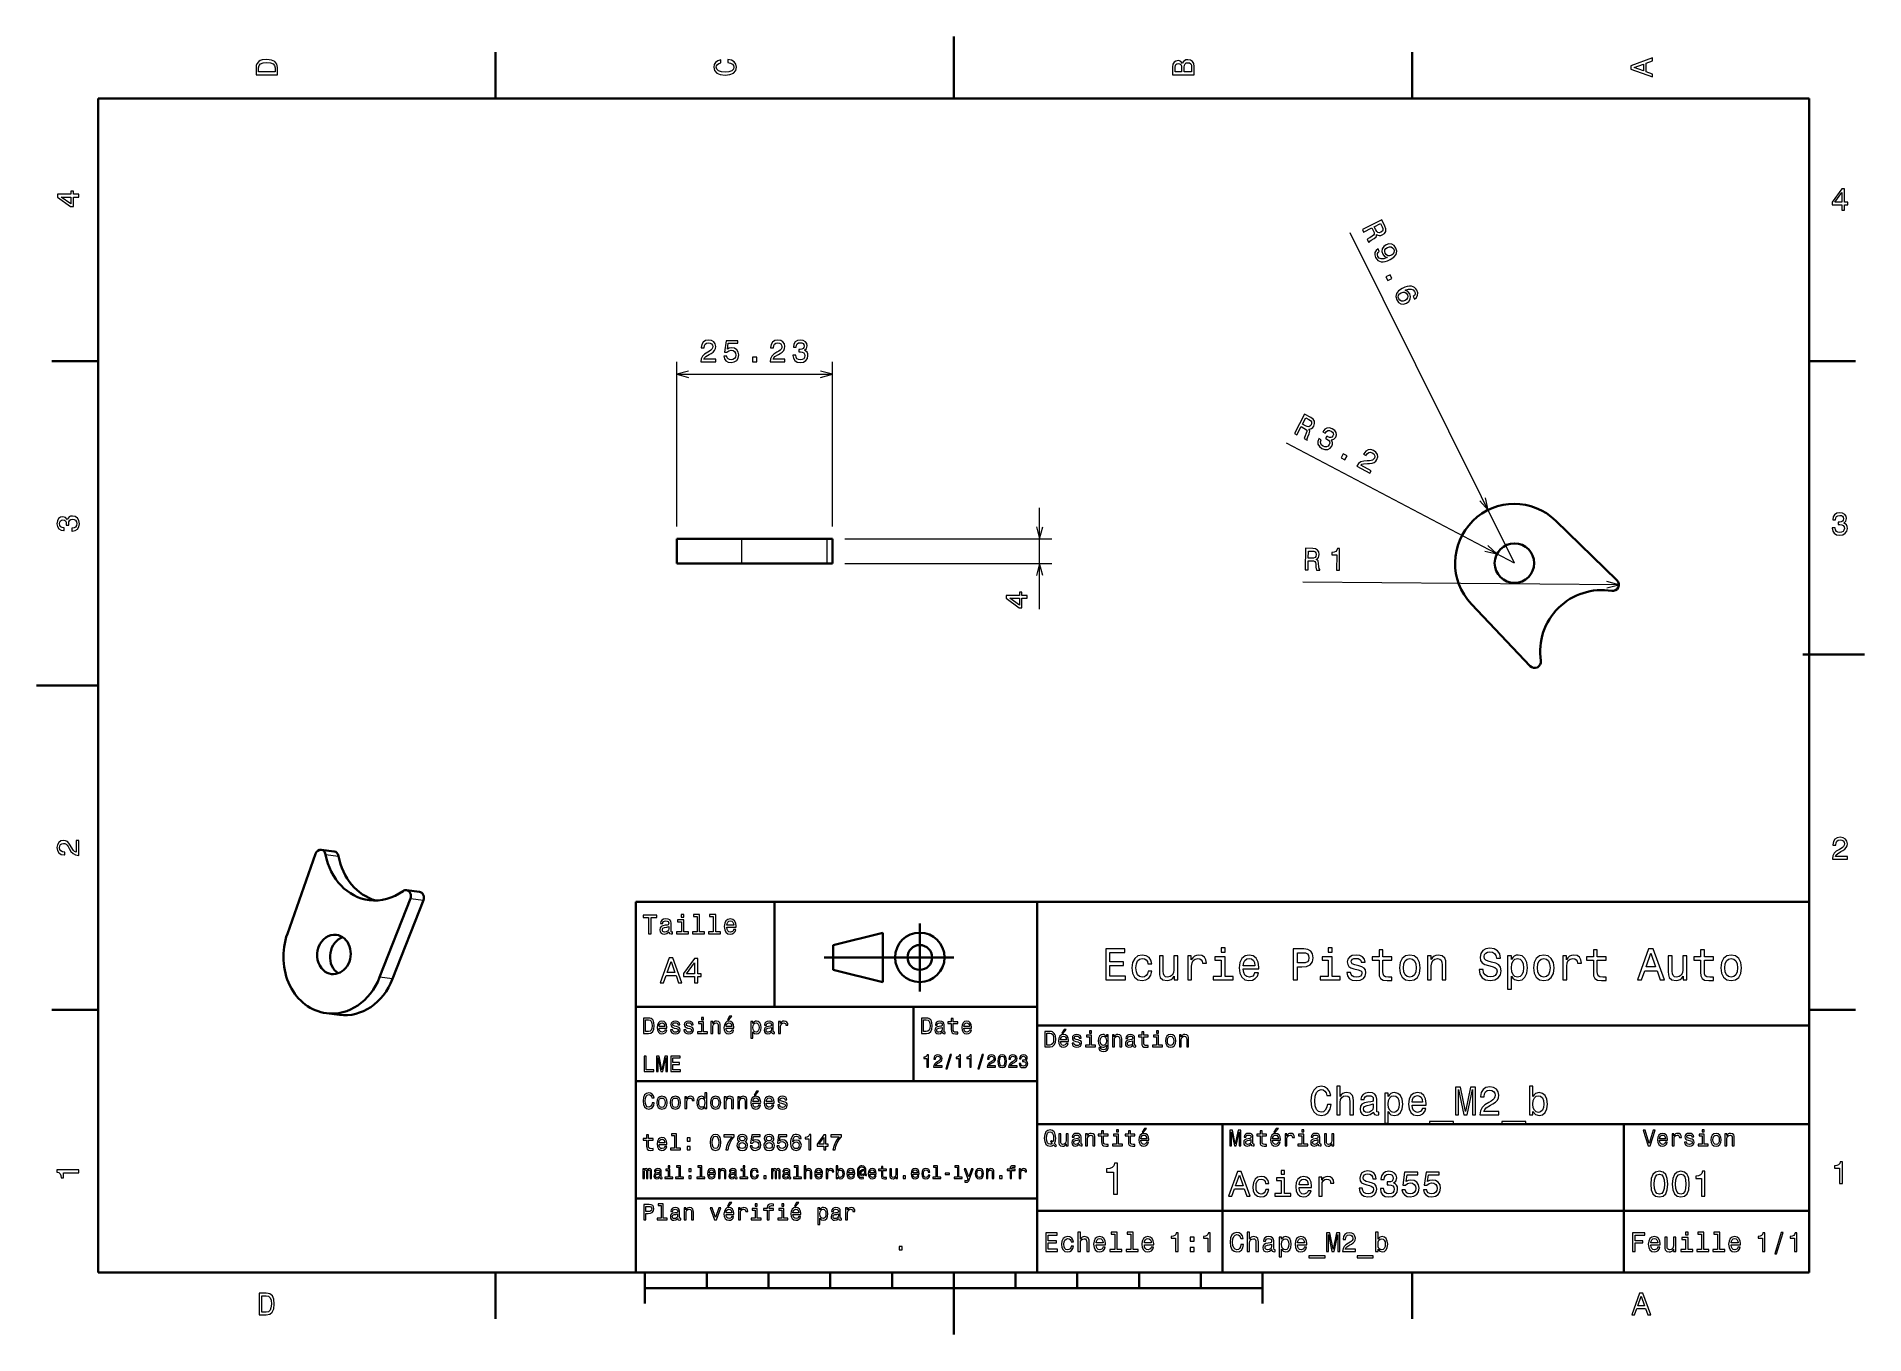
# Model space of a CAD drawing. Extents: x 0 to 296, y 0 to 210.
import ezdxf

# ---------------------------------------------------------------- set-up
doc = ezdxf.new("R2010")
doc.units = 0

msp = doc.modelspace()

# ---------------------------------------------------------------- linework, layer by layer
at = {"color": 7, "lineweight": 35, "ltscale": 0.1875}
for p, q in [((74.300003, 200), (74.300003, 207.5)), ((222.699997, 200), (222.699997, 207.5)), ((10, 157.5), (2.5, 157.5)), ((287, 157.5), (294.5, 157.5)), ((10, 52.5), (2.5, 52.5)), ((287, 52.5), (294.5, 52.5)), ((74.300003, 10), (74.300003, 2.5)), ((222.699997, 10), (222.699997, 2.5))]:
    msp.add_line(p, q, dxfattribs=at)
at = {"color": 7, "lineweight": 35, "ltscale": 0.25}
for p, q in [((148.5, 200), (148.5, 210)), ((285.941101, 110), (295.941101, 110)), ((10, 105), (0, 105)), ((192, 10), (192, 20)), ((148.5, 10), (148.5, 0))]:
    msp.add_line(p, q, dxfattribs=at)
at = {"color": 7, "lineweight": 35}
for p, q in [((287, 200), (10, 200)), ((10, 200), (10, 10)), ((287, 10), (287, 200)), ((97, 10), (97, 70)), ((97, 70), (287, 70)), ((162, 10), (162, 70)), ((287, 70), (287, 10)), ((127.5, 61), (148.5, 61)), ((97, 53), (162, 53)), ((162, 50), (287, 50)), ((97, 41), (162, 41)), ((162, 34), (287, 34)), ((257, 10), (257, 34)), ((97, 22), (162, 22)), ((162, 20), (287, 20)), ((10, 10), (287, 10)), ((97, 10), (287, 10)), ((98.5, 7.5), (198.5, 7.5))]:
    msp.add_line(p, q, dxfattribs=at)
at = {"color": 7, "lineweight": 13}
for p, q in [((239.268402, 124.793625), (212.684906, 178.25177)), ((103.63649, 130.723816), (103.63649, 157.358917)), ((128.865875, 130.723816), (128.865875, 157.358917)), ((103.63649, 155.358917), (128.865875, 155.358917)), ((239.268402, 124.793625), (202.361511, 144.208923)), ((130.865875, 128.723816), (164.391052, 128.723816)), ((130.865875, 124.723816), (164.391052, 124.723816)), ((256.178192, 121.293106), (205.003616, 121.698433))]:
    msp.add_line(p, q, dxfattribs=at)
at = {"color": 7, "lineweight": 13, "ltscale": 0.409856}
msp.add_line((162.391052, 117.329559), (162.391052, 133.723816), dxfattribs=at)
at = {"color": 7, "lineweight": 35, "ltscale": 0.345833}
for p, q in [((245.967209, 131.670105), (255.876007, 122.017326)), ((232.303375, 118.186928), (241.823425, 108.150543))]:
    msp.add_line(p, q, dxfattribs=at)
at = {"color": 7, "lineweight": 35, "ltscale": 0.264181}
for p, q in [((114.20372, 128.723816), (103.63649, 128.723816)), ((114.20372, 124.723816), (103.63649, 124.723816))]:
    msp.add_line(p, q, dxfattribs=at)
at = {"color": 7, "lineweight": 35, "ltscale": 0.1}
for p, q in [((103.63649, 124.723816), (103.63649, 128.723816)), ((128.865875, 128.723816), (128.865875, 124.723816)), ((129, 59), (129, 63))]:
    msp.add_line(p, q, dxfattribs=at)
at = {"color": 7, "lineweight": 13, "ltscale": 0.1}
for p, q in [((114.20372, 124.723816), (114.20372, 128.723816)), ((127.966637, 128.723816), (127.966637, 124.723816))]:
    msp.add_line(p, q, dxfattribs=at)
at = {"color": 7, "lineweight": 35, "ltscale": 0.344073}
for p, q in [((114.20372, 128.723816), (127.966637, 128.723816)), ((114.20372, 124.723816), (127.966637, 124.723816))]:
    msp.add_line(p, q, dxfattribs=at)
at = {"color": 7, "lineweight": 35, "ltscale": 0.022481}
for p, q in [((128.865875, 128.723816), (127.966637, 128.723816)), ((128.865875, 124.723816), (127.966637, 124.723816))]:
    msp.add_line(p, q, dxfattribs=at)
at = {"color": 7, "lineweight": 35, "ltscale": 0.342841}
msp.add_line((40.604843, 64.842804), (45.174271, 77.772766), dxfattribs=at)
at = {"color": 7, "lineweight": 35, "ltscale": 0.052859}
for p, q in [((46.084167, 78.415665), (48.181915, 78.151138)), ((59.889603, 71.893066), (61.98735, 71.62854)), ((49.035248, 51.701027), (46.9375, 51.965553))]:
    msp.add_line(p, q, dxfattribs=at)
at = {"color": 7, "lineweight": 13, "ltscale": 0.052859}
for p, q in [((46.790985, 77.675499), (48.888733, 77.410965)), ((60.535645, 70.515053), (62.633392, 70.250526)), ((57.639008, 57.521339), (55.54126, 57.78587))]:
    msp.add_line(p, q, dxfattribs=at)
at = {"color": 7, "lineweight": 35, "ltscale": 0.341848}
for p, q in [((55.54126, 57.78587), (60.535645, 70.515053)), ((57.639008, 57.521339), (62.633392, 70.250526))]:
    msp.add_line(p, q, dxfattribs=at)
at = {"color": 7, "lineweight": 35, "ltscale": 0.425}
msp.add_line((119.5, 53), (119.5, 70), dxfattribs=at)
at = {"color": 7, "lineweight": 35, "ltscale": 0.275}
msp.add_line((143, 55.5), (143, 66.5), dxfattribs=at)
at = {"color": 7, "lineweight": 35, "ltscale": 0.206155}
for p, q in [((129, 63), (137, 65)), ((137, 57), (129, 59))]:
    msp.add_line(p, q, dxfattribs=at)
at = {"color": 7, "lineweight": 35, "ltscale": 0.2}
msp.add_line((137, 65), (137, 57), dxfattribs=at)
at = {"color": 7, "lineweight": 35, "ltscale": 0.3}
msp.add_line((142, 41), (142, 53), dxfattribs=at)
at = {"color": 7, "lineweight": 35, "ltscale": 0.35}
msp.add_line((192, 20), (192, 34), dxfattribs=at)
at = {"color": 7, "lineweight": 35, "ltscale": 0.125}
for p, q in [((98.5, 10), (98.5, 5)), ((198.5, 10), (198.5, 5))]:
    msp.add_line(p, q, dxfattribs=at)
at = {"color": 7, "lineweight": 35, "ltscale": 0.0625}
for p, q in [((108.5, 10), (108.5, 7.5)), ((118.5, 10), (118.5, 7.5)), ((128.5, 10), (128.5, 7.5)), ((138.5, 10), (138.5, 7.5)), ((158.5, 10), (158.5, 7.5)), ((168.5, 10), (168.5, 7.5)), ((178.5, 10), (178.5, 7.5)), ((188.5, 10), (188.5, 7.5))]:
    msp.add_line(p, q, dxfattribs=at)
at = {"color": 7, "lineweight": 13}
for points in [[(35.533215, 204.994965), (35.533215, 203.829971), (39.033215, 203.829971), (39.033215, 204.994965), (38.922264, 205.544678), (38.584366, 205.953171), (38.034657, 206.205338), (37.283215, 206.296112), (36.516644, 206.215424), (36.21405, 206.114563), (35.971977, 205.973343), (35.644165, 205.56485), (35.563473, 205.297562)], [(35.951801, 204.959656), (36.027451, 205.342941), (36.259438, 205.605194), (36.672985, 205.761536), (37.283215, 205.811966), (37.873272, 205.756485), (38.286816, 205.600143), (38.533936, 205.332855), (38.614628, 204.959656), (38.614628, 204.298996), (35.951801, 204.298996)], [(111.93206, 205.817017), (112.35569, 205.716141), (112.658287, 205.549713), (112.844887, 205.317734), (112.905403, 205.045395), (112.814629, 204.71759), (112.54229, 204.460388), (112.098488, 204.28891), (111.483215, 204.233429), (110.872986, 204.28891), (110.424141, 204.455338), (110.151802, 204.71254), (110.055984, 205.045395), (110.106415, 205.287476), (110.247627, 205.494247), (110.474571, 205.655624), (110.787247, 205.766571), (110.787247, 206.245682), (110.308144, 206.094391), (109.94503, 205.832138), (109.718086, 205.474075), (109.637398, 205.045395), (109.763474, 204.510818), (110.116501, 204.10231), (110.696472, 203.840057), (111.483215, 203.749283), (112.269958, 203.840057), (112.84993, 204.10231), (113.208, 204.510818), (113.329041, 205.045395), (113.233215, 205.51442), (112.965927, 205.892654), (112.527161, 206.159943), (111.93206, 206.301163)], [(185.542007, 205.630417), (185.249496, 205.983429), (185.052811, 206.074219), (184.81073, 206.104477), (184.432495, 206.03891), (184.160156, 205.842224), (183.993729, 205.524506), (183.933212, 205.080704), (183.933212, 203.835022), (187.433212, 203.835022), (187.433212, 205.151306), (187.36261, 205.620331), (187.155838, 205.968307), (186.828018, 206.185165), (186.384216, 206.260818), (186.08667, 206.215424), (185.839554, 206.094391), (185.65799, 205.897705)], [(185.385666, 204.984879), (185.385666, 204.298996), (184.351807, 204.298996), (184.351807, 205.025223), (184.382065, 205.297562), (184.472839, 205.489197), (184.629181, 205.605194), (184.86116, 205.645538), (185.093155, 205.600143), (185.254532, 205.479111), (185.355408, 205.272339)], [(187.014618, 205.095825), (187.014618, 204.298996), (185.809296, 204.298996), (185.809296, 205.050446), (185.844589, 205.368164), (185.9505, 205.595108), (186.132065, 205.731277), (186.394302, 205.776657), (186.671692, 205.731277), (186.863327, 205.605194), (186.979324, 205.393372)], [(261.633209, 203.466858), (261.633209, 203.930847), (260.604401, 204.298996), (260.604401, 205.695969), (261.633209, 206.064133), (261.633209, 206.538193), (258.128174, 205.257217), (258.128174, 204.742798)], [(260.17572, 204.460388), (258.632477, 205), (260.17572, 205.539627)], [(6.833213, 184.02739), (6.833213, 184.481277), (5.965778, 184.481277), (5.965778, 184.98056), (5.56232, 184.98056), (5.56232, 184.481277), (3.408862, 184.481277), (3.408862, 184.022339), (5.521974, 182.489197), (5.965778, 182.489197), (5.965778, 184.02739)], [(5.56232, 182.912827), (3.993876, 184.02739), (5.56232, 184.02739)], [(292.277374, 181.916794), (292.731262, 181.916794), (292.731262, 182.784225), (293.23056, 182.784225), (293.23056, 183.187683), (292.731262, 183.187683), (292.731262, 185.341141), (292.272339, 185.341141), (290.739197, 183.228027), (290.739197, 182.784225), (292.277374, 182.784225)], [(291.162842, 183.187683), (292.277374, 184.756134), (292.277374, 183.187683)], [(214.650864, 178.790085), (214.859711, 178.370117), (216.1828, 179.028076), (216.396133, 178.599091), (216.53978, 178.276245), (216.575363, 178.046112), (216.480225, 177.863632), (216.236267, 177.685989), (215.84108, 177.461304), (215.58812, 177.301727), (215.457016, 177.168945), (215.69281, 176.694794), (215.778595, 176.737457), (215.853394, 176.904205), (216.070251, 177.057098), (216.560287, 177.34021), (216.896912, 177.603363), (216.962677, 177.765594), (216.967636, 177.970825), (217.170349, 177.846344), (217.391281, 177.798492), (217.630386, 177.81601), (217.883194, 177.907928), (218.231079, 178.15979), (218.425751, 178.481888), (218.449127, 178.86525), (218.30574, 179.300858), (217.78476, 180.348511)], [(217.863525, 179.227386), (217.973404, 178.938461), (217.984161, 178.70163), (217.886749, 178.501099), (217.658585, 178.33696), (217.374222, 178.251862), (217.155548, 178.295197), (216.970963, 178.462494), (216.806915, 178.735764), (216.566635, 179.218948), (217.609772, 179.737671)], [(217.186478, 175.639221), (216.863419, 175.394104), (216.684525, 175.062927), (216.665619, 174.670532), (216.804504, 174.232697), (216.968597, 173.981979), (217.1689, 173.783066), (217.409943, 173.649475), (217.693954, 173.576675), (218.009689, 173.564713), (218.36615, 173.618073), (218.747574, 173.734512), (219.165222, 173.914032), (219.763763, 174.307434), (220.118835, 174.759979), (220.223663, 175.251434), (220.082733, 175.784027), (219.781387, 176.186142), (219.398468, 176.412521), (218.956512, 176.463104), (218.500626, 176.326508), (218.103043, 176.038696), (217.878937, 175.662537), (217.8284, 175.243134), (217.960526, 174.807556), (218.257401, 174.425735), (218.678741, 174.235367), (218.141571, 174.058365), (217.712982, 174.025467), (217.390717, 174.14119), (217.172516, 174.410065), (217.087357, 174.660599), (217.101379, 174.881592), (217.203278, 175.07309), (217.393066, 175.223785)], [(218.722961, 175.890747), (219.025391, 175.984802), (219.30954, 175.968399), (219.548325, 175.839325), (219.725998, 175.606628), (219.808807, 175.315491), (219.769867, 175.042679), (219.615997, 174.808441), (219.360718, 174.619553), (219.051529, 174.527756), (218.776413, 174.548645), (218.54216, 174.691254), (218.360031, 174.94426), (218.281677, 175.215088), (218.316071, 175.474365), (218.460922, 175.704102)], [(218.457275, 171.135559), (218.767166, 170.512405), (219.440002, 170.846985), (219.130112, 171.470154)], [(223.104126, 167.533478), (223.427231, 167.801163), (223.599365, 168.134583), (223.618271, 168.526978), (223.47937, 168.953552), (223.315262, 169.204269), (223.114944, 169.391907), (222.873901, 169.525497), (222.58989, 169.598297), (222.274155, 169.61026), (221.922195, 169.559143), (221.534027, 169.444977), (221.123138, 169.263184), (220.517838, 168.872055), (220.16275, 168.419495), (220.060181, 167.923523), (220.20787, 167.388672), (220.506973, 166.991074), (220.885376, 166.762451), (221.327332, 166.711868), (221.789978, 166.846191), (222.180801, 167.136276), (222.40715, 167.507935), (222.455444, 167.931839), (222.330078, 168.365143), (222.026443, 168.749237), (221.609604, 168.941849), (222.140015, 169.121124), (222.568619, 169.154022), (222.890884, 169.0383), (223.115845, 168.767151), (223.191986, 168.523407), (223.182495, 168.304657), (223.080582, 168.113159), (222.897537, 167.948914)], [(221.567642, 167.281967), (221.258453, 167.19017), (220.978821, 167.208817), (220.733276, 167.340164), (220.562363, 167.570587), (220.475037, 167.859467), (220.513977, 168.132294), (220.665604, 168.371033), (220.929886, 168.553146), (221.232315, 168.647217), (221.507431, 168.626312), (221.746185, 168.485962), (221.935089, 168.230682), (222.006683, 167.962143), (221.97229, 167.70285), (221.822922, 167.470856)], [(107.548592, 157.358917), (109.954208, 157.358917), (109.954208, 157.792633), (108.052917, 157.792633), (108.158821, 158.029663), (108.340378, 158.226349), (108.900177, 158.584412), (109.197723, 158.735718), (109.530579, 158.952576), (109.767609, 159.204742), (109.903778, 159.502289), (109.954208, 159.840179), (109.868477, 160.263824), (109.631447, 160.59668), (109.268333, 160.808472), (108.799316, 160.884125), (108.315163, 160.798401), (107.947006, 160.561371), (107.709976, 160.183136), (107.629288, 159.683838), (107.629288, 159.613251), (108.088219, 159.613251), (108.088219, 159.653595), (108.133606, 159.996521), (108.269775, 160.248688), (108.486633, 160.410065), (108.774094, 160.465546), (109.066605, 160.4151), (109.283463, 160.289032), (109.424675, 160.092346), (109.475105, 159.845215), (109.439804, 159.613251), (109.343979, 159.416565), (109.182602, 159.245087), (108.960693, 159.093781), (108.663147, 158.932404), (108.168907, 158.61972), (107.820923, 158.286865), (107.614151, 157.883423), (107.548592, 157.374054)], [(111.264442, 158.271729), (111.375397, 157.858185), (111.622513, 157.535431), (111.985626, 157.33371), (112.4496, 157.258057), (112.958969, 157.348816), (113.357384, 157.595947), (113.609543, 157.989319), (113.705368, 158.493652), (113.619629, 158.962677), (113.377556, 159.330811), (112.999313, 159.567841), (112.510117, 159.653595), (112.131874, 159.593079), (111.839371, 159.426636), (111.980576, 160.36972), (113.513718, 160.36972), (113.513718, 160.783264), (111.642685, 160.783264), (111.365311, 158.927368), (111.768768, 158.927368), (112.061272, 159.164398), (112.434471, 159.250122), (112.757233, 159.194641), (113.004356, 159.033264), (113.160698, 158.786163), (113.216171, 158.468414), (113.160698, 158.150696), (112.999313, 157.903595), (112.752197, 157.747253), (112.434471, 157.691772), (112.167175, 157.727081), (111.960403, 157.843079), (111.809113, 158.024628), (111.733459, 158.271729)], [(118.75666, 157.358917), (121.162277, 157.358917), (121.162277, 157.792633), (119.260986, 157.792633), (119.36689, 158.029663), (119.548447, 158.226349), (120.108246, 158.584412), (120.405792, 158.735718), (120.738647, 158.952576), (120.975677, 159.204742), (121.111847, 159.502289), (121.162277, 159.840179), (121.076546, 160.263824), (120.839516, 160.59668), (120.476402, 160.808472), (120.007378, 160.884125), (119.523232, 160.798401), (119.155075, 160.561371), (118.918045, 160.183136), (118.837349, 159.683838), (118.837349, 159.613251), (119.296288, 159.613251), (119.296288, 159.653595), (119.341675, 159.996521), (119.477844, 160.248688), (119.694702, 160.410065), (119.982162, 160.465546), (120.274673, 160.4151), (120.491531, 160.289032), (120.632744, 160.092346), (120.683174, 159.845215), (120.647873, 159.613251), (120.552048, 159.416565), (120.390663, 159.245087), (120.168762, 159.093781), (119.871216, 158.932404), (119.376976, 158.61972), (119.028992, 158.286865), (118.82222, 157.883423), (118.75666, 157.374054)], [(122.452339, 158.458344), (122.452339, 158.423035), (122.533028, 157.938873), (122.770058, 157.575775), (123.143257, 157.343781), (123.637497, 157.258057), (124.161995, 157.343781), (124.555367, 157.565704), (124.807526, 157.918701), (124.8983, 158.37262), (124.857956, 158.670166), (124.747009, 158.912231), (124.565453, 159.098816), (124.323372, 159.234985), (124.651184, 159.507324), (124.767181, 159.94104), (124.691528, 160.334412), (124.47467, 160.631958), (124.121643, 160.818573), (123.637497, 160.884125), (123.183609, 160.803436), (122.835625, 160.581543), (122.608681, 160.228516), (122.533028, 159.759491), (122.533028, 159.724182), (122.981873, 159.724182), (123.022224, 160.046967), (123.153343, 160.278961), (123.365158, 160.420166), (123.662712, 160.470581), (123.924957, 160.430237), (124.1166, 160.324341), (124.232597, 160.152863), (124.277985, 159.920868), (124.232597, 159.673767), (124.111557, 159.507324), (123.899742, 159.406464), (123.612282, 159.376221), (123.415596, 159.381256), (123.415596, 158.982849), (123.662712, 158.99292), (123.980438, 158.94754), (124.217468, 158.826508), (124.358681, 158.629822), (124.409111, 158.37262), (124.353638, 158.080109), (124.207382, 157.863251), (123.975395, 157.727081), (123.667755, 157.681671), (123.350029, 157.732117), (123.118042, 157.883423), (122.971786, 158.125488), (122.916313, 158.458344)], [(115.903198, 157.358917), (116.599167, 157.358917), (116.599167, 158.110352), (115.903198, 158.110352)], [(203.640793, 145.795807), (204.055878, 145.577454), (204.743835, 146.885193), (205.167862, 146.66214), (205.473251, 146.48439), (205.636765, 146.318588), (205.666397, 146.11496), (205.572495, 145.82814), (205.383499, 145.414703), (205.271744, 145.137268), (205.243134, 144.952881), (205.711777, 144.706345), (205.756378, 144.791153), (205.719482, 144.970123), (205.805862, 145.221008), (206.037598, 145.737335), (206.156601, 146.147705), (206.11499, 146.317749), (205.998917, 146.487076), (206.236145, 146.504745), (206.443298, 146.595215), (206.626953, 146.749329), (206.778183, 146.971802), (206.912918, 147.379593), (206.882309, 147.7547), (206.676956, 148.079285), (206.305786, 148.348618), (205.270294, 148.893341)], [(205.990158, 148.030273), (206.248337, 147.860275), (206.395645, 147.674515), (206.433975, 147.454895), (206.345001, 147.188293), (206.164185, 146.952896), (205.961502, 146.860077), (205.713928, 146.887741), (205.42099, 147.013336), (204.94342, 147.264587), (205.485809, 148.295609)], [(207.595154, 144.957855), (207.578705, 144.926605), (207.424713, 144.460556), (207.465439, 144.028839), (207.687714, 143.64978), (208.085205, 143.343811), (208.58931, 143.175491), (209.040756, 143.188736), (209.428284, 143.383774), (209.71994, 143.74321), (209.822754, 144.02533), (209.83728, 144.291214), (209.763458, 144.540894), (209.612625, 144.774109), (210.029526, 144.862503), (210.334106, 145.192352), (210.450302, 145.575699), (210.396912, 145.940002), (210.171356, 146.269501), (209.773407, 146.552933), (209.334137, 146.692841), (208.922852, 146.658463), (208.557648, 146.451691), (208.272339, 146.071808), (208.255905, 146.040573), (208.653137, 145.831604), (208.839111, 146.09848), (209.063171, 146.242737), (209.316376, 146.269104), (209.60318, 146.175201), (209.816498, 146.017395), (209.936798, 145.834442), (209.959625, 145.628693), (209.891785, 145.402252), (209.736557, 145.204681), (209.551956, 145.113739), (209.317535, 145.123077), (209.049042, 145.230133), (208.877319, 145.326172), (208.691833, 144.973572), (208.915222, 144.867447), (209.175293, 144.679352), (209.328705, 144.461884), (209.362106, 144.222076), (209.286987, 143.970963), (209.101715, 143.737915), (208.871323, 143.614075), (208.602615, 143.601578), (208.309219, 143.704636), (208.051514, 143.897186), (207.916626, 144.139099), (207.899902, 144.421432), (208.005768, 144.741837)], [(211.206497, 141.815781), (211.822433, 141.49176), (212.172272, 142.156799), (211.556335, 142.48082)], [(213.731842, 140.487305), (215.86084, 139.36731), (216.062759, 139.75116), (214.380096, 140.636353), (214.584167, 140.796814), (214.836426, 140.886353), (215.498566, 140.942627), (215.832336, 140.937988), (216.227875, 140.974945), (216.555054, 141.087769), (216.814087, 141.287704), (217.016037, 141.563263), (217.13739, 141.978104), (217.082581, 142.383026), (216.859833, 142.739548), (216.479965, 143.024857), (216.011581, 143.174393), (215.575409, 143.136017), (215.189529, 142.911621), (214.885666, 142.507324), (214.852783, 142.444839), (215.258957, 142.231171), (215.27774, 142.266876), (215.47757, 142.549255), (215.715485, 142.709015), (215.982544, 142.750885), (216.262772, 142.666138), (216.498169, 142.485321), (216.631378, 142.272781), (216.664795, 142.032974), (216.594376, 141.790787), (216.455124, 141.601913), (216.278748, 141.472458), (216.056091, 141.395844), (215.789261, 141.36525), (215.45079, 141.360947), (214.867813, 141.314331), (214.404877, 141.181763), (214.034042, 140.920959), (213.738876, 140.500687)], [(5.73379, 129.979111), (5.769093, 129.979111), (6.253242, 130.059799), (6.616354, 130.296829), (6.848343, 130.670029), (6.934078, 131.164276), (6.848343, 131.688766), (6.626441, 132.082138), (6.273415, 132.334305), (5.819525, 132.425079), (5.521974, 132.384735), (5.279899, 132.273788), (5.0933, 132.092224), (4.957133, 131.850143), (4.684798, 132.177963), (4.251081, 132.293961), (3.857709, 132.218307), (3.560158, 132.00145), (3.373559, 131.648422), (3.307997, 131.164276), (3.388689, 130.710388), (3.610591, 130.362396), (3.963617, 130.135452), (4.432637, 130.059799), (4.46794, 130.059799), (4.46794, 130.508652), (4.145173, 130.548996), (3.913184, 130.680115), (3.771974, 130.891937), (3.721542, 131.189484), (3.761888, 131.451736), (3.867795, 131.643372), (4.039265, 131.759369), (4.271254, 131.804764), (4.518372, 131.759369), (4.684798, 131.638336), (4.785663, 131.426514), (4.815922, 131.139053), (4.810879, 130.942368), (5.209294, 130.942368), (5.199208, 131.189484), (5.244596, 131.507217), (5.365634, 131.744247), (5.56232, 131.885452), (5.819525, 131.935883), (6.112032, 131.880417), (6.328891, 131.734161), (6.465058, 131.502167), (6.510447, 131.194534), (6.460014, 130.876801), (6.308718, 130.644821), (6.066643, 130.498566), (5.73379, 130.443085)], [(290.729126, 130.51622), (290.729126, 130.480911), (290.809814, 129.996765), (291.046844, 129.633652), (291.420044, 129.401657), (291.914276, 129.315933), (292.438782, 129.401657), (292.832153, 129.623566), (293.08429, 129.976593), (293.175079, 130.430481), (293.134735, 130.728027), (293.023773, 130.970108), (292.842224, 131.156708), (292.600159, 131.292877), (292.927948, 131.565216), (293.043945, 131.998932), (292.968292, 132.392303), (292.751434, 132.68985), (292.398407, 132.87645), (291.914276, 132.942017), (291.460388, 132.861313), (291.112396, 132.63942), (290.885468, 132.286392), (290.809814, 131.817368), (290.809814, 131.782074), (291.258636, 131.782074), (291.299011, 132.104828), (291.430115, 132.336823), (291.641937, 132.478027), (291.939484, 132.528473), (292.201721, 132.488113), (292.393372, 132.382217), (292.509369, 132.210739), (292.554749, 131.97876), (292.509369, 131.731628), (292.388336, 131.565216), (292.176514, 131.46434), (291.889069, 131.434082), (291.692383, 131.439133), (291.692383, 131.04071), (291.939484, 131.050797), (292.257202, 131.005417), (292.494232, 130.884369), (292.635468, 130.687683), (292.685883, 130.430481), (292.630402, 130.13797), (292.484161, 129.921112), (292.252167, 129.784943), (291.944519, 129.739563), (291.626801, 129.789993), (291.394806, 129.941284), (291.248566, 130.183365), (291.193085, 130.51622)], [(205.412827, 123.695251), (205.881836, 123.691544), (205.893524, 125.169159), (206.37262, 125.165367), (206.725525, 125.147438), (206.946854, 125.075081), (207.066574, 124.9077), (207.114639, 124.609756), (207.136261, 124.155685), (207.164169, 123.857903), (207.223282, 123.680916), (207.752808, 123.67672), (207.753571, 123.772537), (207.638702, 123.914665), (207.600433, 124.177223), (207.569595, 124.742325), (207.487183, 125.161583), (207.372223, 125.293617), (207.191437, 125.390877), (207.394165, 125.515358), (207.536758, 125.690742), (207.629303, 125.911919), (207.661667, 126.178963), (207.594421, 126.603142), (207.395218, 126.922455), (207.063889, 127.116722), (206.610535, 127.185883), (205.440552, 127.195145)], [(206.476013, 126.758255), (206.783417, 126.725563), (206.999496, 126.628021), (207.134262, 126.450439), (207.17746, 126.172714), (207.12471, 125.880615), (206.987152, 125.705185), (206.754456, 125.616249), (206.436539, 125.593544), (205.896927, 125.597824), (205.906158, 126.762772)], [(210.482544, 123.655098), (210.941467, 123.651466), (210.969391, 127.176575), (210.626465, 127.179291), (210.533249, 126.872375), (210.350067, 126.667053), (210.071732, 126.548218), (209.688141, 126.51091), (209.685303, 126.152847), (210.502289, 126.146378)], [(160.391052, 119.124939), (160.391052, 119.578827), (159.523621, 119.578827), (159.523621, 120.078125), (159.120163, 120.078125), (159.120163, 119.578827), (156.966705, 119.578827), (156.966705, 119.119904), (159.079819, 117.586761), (159.523621, 117.586761), (159.523621, 119.124939)], [(159.120163, 118.010406), (157.551727, 119.124939), (159.120163, 119.124939)], [(6.833213, 77.519447), (6.833213, 79.925072), (6.399496, 79.925072), (6.399496, 78.023773), (6.162464, 78.129684), (5.965778, 78.311241), (5.607709, 78.871033), (5.456412, 79.168587), (5.239553, 79.501442), (4.987392, 79.738472), (4.689842, 79.874641), (4.351945, 79.925072), (3.928314, 79.839333), (3.595461, 79.602303), (3.383646, 79.239189), (3.307997, 78.770172), (3.393732, 78.286018), (3.630764, 77.91787), (4.009006, 77.680832), (4.508286, 77.600143), (4.578891, 77.600143), (4.578891, 78.059074), (4.538545, 78.059074), (4.195605, 78.104462), (3.943444, 78.240631), (3.782061, 78.457489), (3.726585, 78.744957), (3.777017, 79.03746), (3.903098, 79.254318), (4.099784, 79.395531), (4.346902, 79.445961), (4.578891, 79.41066), (4.775577, 79.314842), (4.947046, 79.153458), (5.098343, 78.931557), (5.259727, 78.634003), (5.572406, 78.139771), (5.90526, 77.791786), (6.308718, 77.585014), (6.818084, 77.519447)], [(290.76947, 76.916786), (293.175079, 76.916786), (293.175079, 77.350502), (291.273773, 77.350502), (291.3797, 77.587532), (291.561249, 77.784218), (292.121033, 78.142288), (292.418579, 78.293587), (292.751434, 78.510445), (292.988464, 78.762604), (293.124634, 79.060158), (293.175079, 79.398056), (293.089355, 79.821686), (292.852325, 80.154541), (292.489197, 80.366356), (292.020172, 80.442001), (291.536041, 80.35627), (291.167877, 80.119232), (290.930847, 79.740997), (290.850159, 79.241714), (290.850159, 79.171112), (291.309082, 79.171112), (291.309082, 79.211456), (291.354462, 79.554398), (291.490631, 79.806557), (291.707489, 79.967941), (291.994965, 80.023415), (292.287476, 79.972984), (292.504333, 79.846901), (292.645538, 79.650215), (292.695984, 79.403099), (292.660675, 79.171112), (292.56485, 78.974426), (292.403473, 78.802956), (292.181549, 78.651657), (291.884003, 78.490273), (291.389771, 78.177589), (291.041779, 77.844742), (290.835022, 77.441284), (290.76947, 76.931915)], [(99.102303, 64.837173), (99.5, 64.837173), (99.5, 67.47406), (100.407784, 67.47406), (100.407784, 67.837173), (98.190201, 67.837173), (98.190201, 67.47406), (99.102303, 67.47406)], [(102.387611, 65.139771), (102.387611, 65.126801), (102.409225, 64.979828), (102.47406, 64.876076), (102.746399, 64.793945), (102.958214, 64.828529), (102.958214, 65.122475), (102.867432, 65.109505), (102.746399, 65.165703), (102.724785, 65.338615), (102.724785, 66.540344), (102.672913, 66.84726), (102.521614, 67.0634), (102.257927, 67.193085), (101.886169, 67.240631), (101.523056, 67.188759), (101.255043, 67.041786), (101.086456, 66.812675), (101.030258, 66.510086), (101.030258, 66.484146), (101.371758, 66.484146), (101.402016, 66.665703), (101.497116, 66.795387), (101.65274, 66.873199), (101.873199, 66.903458), (102.085014, 66.881844), (102.236313, 66.817001), (102.327087, 66.704605), (102.357346, 66.548988), (102.340057, 66.367432), (102.270897, 66.276657), (102.097984, 66.233429), (101.773773, 66.198845), (101.402016, 66.121033), (101.138329, 65.982704), (100.982712, 65.766571), (100.935158, 65.446686), (100.978386, 65.161385), (101.112389, 64.949562), (101.328529, 64.815559), (101.626801, 64.768013), (102.028816, 64.858788)], [(102.344383, 65.649857), (102.292511, 65.425072), (102.154182, 65.252159), (101.946686, 65.139771), (101.691643, 65.100861), (101.527374, 65.122475), (101.41066, 65.191643), (101.337173, 65.312675), (101.315559, 65.481262), (101.332855, 65.632561), (101.402016, 65.740631), (101.678673, 65.861671), (102.028816, 65.913544), (102.344383, 66.017288)], [(104.773773, 65.157059), (104.773773, 67.080688), (103.796829, 67.080688), (103.796829, 66.756485), (104.393372, 66.756485), (104.393372, 65.157059), (103.615273, 65.157059), (103.615273, 64.837173), (105.560516, 64.837173), (105.560516, 65.157059)], [(104.786743, 67.940918), (104.384727, 67.940918), (104.384727, 67.508644), (104.786743, 67.508644)], [(106.969742, 67.621033), (106.969742, 65.157059), (106.187317, 65.157059), (106.187317, 64.837173), (108.128242, 64.837173), (108.128242, 65.157059), (107.350143, 65.157059), (107.350143, 67.940918), (106.373199, 67.940918), (106.373199, 67.621033)], [(109.572044, 67.621033), (109.572044, 65.157059), (108.789627, 65.157059), (108.789627, 64.837173), (110.730545, 64.837173), (110.730545, 65.157059), (109.952454, 65.157059), (109.952454, 67.940918), (108.975502, 67.940918), (108.975502, 67.621033)], [(111.750717, 65.887604), (113.272339, 65.887604), (113.276657, 66.064842), (113.207497, 66.561958), (113.017288, 66.933716), (112.714699, 67.158501), (112.312683, 67.240631), (111.919312, 67.154175), (111.616714, 66.912102), (111.422188, 66.51873), (111.353027, 66), (111.41787, 65.4683), (111.612396, 65.079247), (111.91066, 64.837173), (112.299713, 64.755043), (112.636887, 64.811234), (112.913544, 64.958214), (113.116714, 65.191643), (113.233429, 65.502876), (112.857346, 65.502876), (112.779541, 65.329971), (112.667145, 65.200287), (112.34726, 65.096542), (112.100868, 65.144089), (111.914986, 65.295387), (111.793945, 65.541786), (111.750717, 65.874634)], [(111.750717, 66.207489), (111.798271, 66.50576), (111.914986, 66.726219), (112.092216, 66.860229), (112.325653, 66.907776), (112.554756, 66.860229), (112.731987, 66.726219), (112.840057, 66.50576), (112.878967, 66.207489)], [(173.109512, 57.381123), (176.279541, 57.381123), (176.279541, 57.986309), (173.772339, 57.986309), (173.772339, 59.679394), (176.005768, 59.679394), (176.005768, 60.277374), (173.772339, 60.277374), (173.772339, 61.775936), (176.221893, 61.775936), (176.221893, 62.381123), (173.109512, 62.381123)], [(192.439484, 62.554031), (191.769455, 62.554031), (191.769455, 61.833572), (192.439484, 61.833572)], [(203.462524, 57.381123), (204.125351, 57.381123), (204.125351, 59.492073), (204.860229, 59.492073), (205.602295, 59.528095), (206.193085, 59.780258), (206.574921, 60.270172), (206.704605, 60.940201), (206.603745, 61.559795), (206.315552, 62.013687), (205.840057, 62.287464), (205.191635, 62.381123), (203.462524, 62.381123)], [(209.788177, 62.554031), (209.118149, 62.554031), (209.118149, 61.833572), (209.788177, 61.833572)], [(217.353027, 60.579971), (217.353027, 58.64193), (217.396255, 58.015129), (217.597992, 57.582851), (218.001434, 57.330688), (218.685883, 57.244236), (219.43515, 57.280258), (219.43515, 57.827808), (218.887604, 57.78458), (218.390488, 57.842216), (218.123917, 58.022331), (218.008652, 58.324928), (217.98703, 58.75), (217.98703, 60.579971), (219.43515, 60.579971), (219.43515, 61.120316), (217.98703, 61.120316), (217.98703, 62.251438), (217.353027, 62.251438), (217.353027, 61.120316), (216.257935, 61.120316), (216.257935, 60.579971)], [(234.20462, 59.030979), (233.548996, 59.030979), (233.693085, 58.267288), (234.053314, 57.70533), (234.608078, 57.366714), (235.357361, 57.244236), (236.099426, 57.359509), (236.654175, 57.67651), (237.007202, 58.17363), (237.136902, 58.82925), (237.028824, 59.420029), (236.726227, 59.801872), (236.236313, 60.054031), (235.580704, 60.241352), (235.018738, 60.378242), (234.651306, 60.536743), (234.442368, 60.767288), (234.377533, 61.127522), (234.442368, 61.451729), (234.629684, 61.696686), (234.917877, 61.862389), (235.314133, 61.920029), (235.71759, 61.84798), (236.034592, 61.653458), (236.24353, 61.32925), (236.344391, 60.889767), (237, 60.889767), (237, 60.904179), (236.884735, 61.581409), (236.546112, 62.085732), (236.01297, 62.402737), (235.292511, 62.510807), (234.644104, 62.402737), (234.139771, 62.100143), (233.815567, 61.631844), (233.700287, 61.026657), (233.793961, 60.486309), (234.067734, 60.118874), (234.5, 59.873917), (235.09079, 59.6866), (235.674362, 59.520893), (236.113831, 59.362389), (236.380402, 59.131844), (236.47406, 58.757202), (236.387619, 58.375359), (236.164276, 58.087173), (235.825653, 57.907059), (235.386169, 57.849422), (234.896255, 57.928673), (234.521622, 58.159222), (234.283875, 58.533859)], [(252.05043, 60.579971), (252.05043, 58.64193), (252.093658, 58.015129), (252.29538, 57.582851), (252.698853, 57.330688), (253.383286, 57.244236), (254.132568, 57.280258), (254.132568, 57.827808), (253.585022, 57.78458), (253.087891, 57.842216), (252.82132, 58.022331), (252.706055, 58.324928), (252.684448, 58.75), (252.684448, 60.579971), (254.132568, 60.579971), (254.132568, 61.120316), (252.684448, 61.120316), (252.684448, 62.251438), (252.05043, 62.251438), (252.05043, 61.120316), (250.955322, 61.120316), (250.955322, 60.579971)], [(259.175781, 57.381123), (259.838623, 57.381123), (260.364563, 58.850864), (262.360229, 58.850864), (262.886169, 57.381123), (263.563416, 57.381123), (261.733429, 62.388329), (260.998566, 62.388329)], [(269.399109, 60.579971), (269.399109, 58.64193), (269.442352, 58.015129), (269.644073, 57.582851), (270.047546, 57.330688), (270.731995, 57.244236), (271.481262, 57.280258), (271.481262, 57.827808), (270.933716, 57.78458), (270.436584, 57.842216), (270.170013, 58.022331), (270.054749, 58.324928), (270.033142, 58.75), (270.033142, 60.579971), (271.481262, 60.579971), (271.481262, 61.120316), (270.033142, 61.120316), (270.033142, 62.251438), (269.399109, 62.251438), (269.399109, 61.120316), (268.304016, 61.120316), (268.304016, 60.579971)], [(100.982712, 56.9049), (101.51297, 56.9049), (101.933716, 58.080692), (103.530258, 58.080692), (103.951012, 56.9049), (104.492798, 56.9049), (103.028816, 60.910664), (102.440926, 60.910664)], [(102.118156, 58.570606), (102.734871, 60.334293), (103.351585, 58.570606)], [(106.521614, 56.9049), (107.040344, 56.9049), (107.040344, 57.896255), (107.610954, 57.896255), (107.610954, 58.357349), (107.040344, 58.357349), (107.040344, 60.818443), (106.515854, 60.818443), (104.763687, 58.403458), (104.763687, 57.896255), (106.521614, 57.896255)], [(105.247841, 58.357349), (106.521614, 60.149857), (106.521614, 58.357349)], [(179.932281, 59.967579), (180.559082, 59.967579), (180.429398, 60.543945), (180.119598, 60.997837), (179.636887, 61.278816), (179.010086, 61.386887), (178.318436, 61.242794), (177.792511, 60.839336), (177.46109, 60.183716), (177.345825, 59.304752), (177.453888, 58.432995), (177.778091, 57.78458), (178.289627, 57.381123), (178.988464, 57.244236), (179.608063, 57.352303), (180.090775, 57.6549), (180.42218, 58.130402), (180.566284, 58.764408), (179.96109, 58.764408), (179.853027, 58.36095), (179.651291, 58.058357), (179.363113, 57.871037), (179.010086, 57.8134), (178.570602, 57.907059), (178.253601, 58.195244), (178.059082, 58.663544), (177.994232, 59.326366), (178.059082, 59.974781), (178.260803, 60.443081), (178.585007, 60.731266), (179.010086, 60.83213), (179.38472, 60.767288), (179.66571, 60.601585), (179.853027, 60.327808)], [(184.788177, 61.25), (184.154175, 61.25), (184.154175, 59.016571), (184.082123, 58.497837), (183.873199, 58.123196), (183.548996, 57.892651), (183.123917, 57.820602), (182.785294, 57.878242), (182.569168, 58.051151), (182.446686, 58.346542), (182.417862, 58.764408), (182.417862, 61.25), (181.783859, 61.25), (181.783859, 58.706772), (181.805481, 58.195244), (181.942368, 57.770172), (182.360229, 57.381123), (183.030258, 57.244236), (183.390488, 57.294666), (183.700287, 57.424351), (183.966858, 57.647694), (184.182999, 57.971901), (184.182999, 57.381123), (184.788177, 57.381123)], [(186.380402, 57.381123), (187.014404, 57.381123), (187.014404, 59.592937), (187.079254, 60.12608), (187.273773, 60.507923), (187.590775, 60.738472), (188.015854, 60.817722), (188.332855, 60.767288), (188.570602, 60.623199), (188.714691, 60.378242), (188.765121, 60.046829), (189.406342, 60.046829), (189.319885, 60.630402), (189.082123, 61.048271), (188.685883, 61.30043), (188.145538, 61.386887), (187.778091, 61.32925), (187.46109, 61.185158), (187.180115, 60.940201), (186.956772, 60.608788), (186.956772, 61.25), (186.380402, 61.25)], [(192.417862, 57.914265), (192.417862, 61.120316), (190.789627, 61.120316), (190.789627, 60.579971), (191.783859, 60.579971), (191.783859, 57.914265), (190.48703, 57.914265), (190.48703, 57.381123), (193.729111, 57.381123), (193.729111, 57.914265)], [(195.37175, 59.131844), (197.907776, 59.131844), (197.914978, 59.427231), (197.799713, 60.255764), (197.482712, 60.875359), (196.978378, 61.25), (196.30835, 61.386887), (195.65274, 61.242794), (195.148407, 60.839336), (194.824203, 60.183716), (194.708923, 59.319164), (194.817001, 58.432995), (195.141205, 57.78458), (195.638321, 57.381123), (196.286743, 57.244236), (196.848694, 57.337894), (197.309799, 57.582851), (197.648407, 57.971901), (197.842941, 58.490631), (197.216141, 58.490631), (197.086456, 58.20245), (196.899139, 57.986309), (196.365997, 57.8134), (195.955322, 57.892651), (195.645538, 58.14481), (195.443802, 58.555473), (195.37175, 59.110229)], [(195.37175, 59.664986), (195.451004, 60.162102), (195.645538, 60.529537), (195.940918, 60.75288), (196.329971, 60.83213), (196.711807, 60.75288), (197.007202, 60.529537), (197.187317, 60.162102), (197.252167, 59.664986)], [(205.01152, 61.76873), (205.443802, 61.725502), (205.760803, 61.588615), (205.94812, 61.336452), (206.01297, 60.940201), (205.940918, 60.522331), (205.746399, 60.270172), (205.414978, 60.140488), (204.96109, 60.104465), (204.125351, 60.104465), (204.125351, 61.76873)], [(209.766571, 57.914265), (209.766571, 61.120316), (208.138321, 61.120316), (208.138321, 60.579971), (209.132568, 60.579971), (209.132568, 57.914265), (207.835724, 57.914265), (207.835724, 57.381123), (211.077805, 57.381123), (211.077805, 57.914265)], [(214.060516, 59.636166), (213.44812, 59.780258), (212.994232, 59.945965), (212.842941, 60.28458), (212.886169, 60.522331), (213.03746, 60.695244), (213.282425, 60.803314), (213.635437, 60.846542), (213.97406, 60.803314), (214.240631, 60.67363), (214.413544, 60.479107), (214.485596, 60.219738), (215.105194, 60.219738), (215.105194, 60.23415), (214.997116, 60.70245), (214.701721, 61.069885), (214.240631, 61.30043), (213.635437, 61.386887), (213.023056, 61.30043), (212.57637, 61.062679), (212.29538, 60.709652), (212.208939, 60.262966), (212.273773, 59.830688), (212.475494, 59.528095), (212.806915, 59.311958), (213.289627, 59.16066), (213.995682, 58.987751), (214.427948, 58.807636), (214.543228, 58.663544), (214.586456, 58.447407), (214.521606, 58.180836), (214.348694, 57.979107), (214.067719, 57.849422), (213.693085, 57.806194), (213.296829, 57.849422), (213.008636, 58.000721), (212.814117, 58.245674), (212.734863, 58.584293), (212.122482, 58.584293), (212.223343, 58.007923), (212.518738, 57.590057), (212.98703, 57.337894), (213.635437, 57.244236), (214.312683, 57.337894), (214.809799, 57.590057), (215.112396, 57.993515), (215.220459, 58.519451), (215.141205, 58.973343), (214.917862, 59.283138), (214.55043, 59.484871)], [(220.65274, 59.311958), (220.768005, 58.432995), (221.099426, 57.78458), (221.625366, 57.381123), (222.331421, 57.244236), (223.030258, 57.381123), (223.556198, 57.777374), (223.887604, 58.425793), (224.010086, 59.311958), (223.887604, 60.190922), (223.556198, 60.846542), (223.030258, 61.242794), (222.331421, 61.386887), (221.625366, 61.242794), (221.099426, 60.839336), (220.768005, 60.190922)], [(221.301147, 59.319164), (221.365997, 59.967579), (221.567719, 60.435879), (221.891937, 60.72406), (222.331421, 60.824928), (222.763687, 60.72406), (223.087891, 60.443081), (223.289627, 59.967579), (223.361679, 59.319164), (223.289627, 58.663544), (223.087891, 58.188038), (222.763687, 57.899853), (222.331421, 57.806194), (221.891937, 57.899853), (221.567719, 58.188038), (221.365997, 58.663544)], [(225.177246, 57.381123), (225.811249, 57.381123), (225.811249, 59.614552), (225.876083, 60.12608), (226.085022, 60.500717), (226.409225, 60.731266), (226.841507, 60.817722), (227.187317, 60.745674), (227.403458, 60.551151), (227.511536, 60.226944), (227.547546, 59.794666), (227.547546, 57.381123), (228.181564, 57.381123), (228.181564, 59.924351), (228.15274, 60.435879), (228.023056, 60.86095), (227.597992, 61.25), (226.935165, 61.386887), (226.567719, 61.336452), (226.257935, 61.199566), (225.991364, 60.969017), (225.782425, 60.659222), (225.782425, 61.25), (225.177246, 61.25)], [(238.786743, 60.652016), (238.786743, 61.25), (238.15274, 61.25), (238.15274, 55.882565), (238.786743, 55.882565), (238.786743, 57.971901), (239.010101, 57.633286), (239.262253, 57.409943), (239.896271, 57.244236), (240.50145, 57.381123), (240.976959, 57.791786), (241.286743, 58.440201), (241.402023, 59.319164), (241.286743, 60.190922), (240.976959, 60.839336), (240.50145, 61.242794), (239.896271, 61.386887), (239.550446, 61.343658), (239.255051, 61.206772), (239.002899, 60.976223)], [(239.788193, 57.8134), (239.363129, 57.907059), (239.053314, 58.195244), (238.858795, 58.663544), (238.793945, 59.319164), (238.858795, 59.967579), (239.053314, 60.435879), (239.363129, 60.716858), (239.788193, 60.817722), (240.177246, 60.716858), (240.48703, 60.428673), (240.681564, 59.960373), (240.753601, 59.319164), (240.681564, 58.67075), (240.48703, 58.195244), (240.177246, 57.907059)], [(242.338623, 59.311958), (242.453888, 58.432995), (242.785309, 57.78458), (243.311249, 57.381123), (244.017303, 57.244236), (244.716141, 57.381123), (245.242081, 57.777374), (245.573486, 58.425793), (245.695969, 59.311958), (245.573486, 60.190922), (245.242081, 60.846542), (244.716141, 61.242794), (244.017303, 61.386887), (243.311249, 61.242794), (242.785309, 60.839336), (242.453888, 60.190922)], [(242.98703, 59.319164), (243.05188, 59.967579), (243.253601, 60.435879), (243.57782, 60.72406), (244.017303, 60.824928), (244.449585, 60.72406), (244.773773, 60.443081), (244.97551, 59.967579), (245.047546, 59.319164), (244.97551, 58.663544), (244.773773, 58.188038), (244.449585, 57.899853), (244.017303, 57.806194), (243.57782, 57.899853), (243.253601, 58.188038), (243.05188, 58.663544)], [(247.100861, 57.381123), (247.734863, 57.381123), (247.734863, 59.592937), (247.799713, 60.12608), (247.994232, 60.507923), (248.311249, 60.738472), (248.736313, 60.817722), (249.053314, 60.767288), (249.291077, 60.623199), (249.435165, 60.378242), (249.485596, 60.046829), (250.126801, 60.046829), (250.040344, 60.630402), (249.802597, 61.048271), (249.406342, 61.30043), (248.865997, 61.386887), (248.498566, 61.32925), (248.181549, 61.185158), (247.900574, 60.940201), (247.677246, 60.608788), (247.677246, 61.25), (247.100861, 61.25)], [(260.595093, 59.463257), (261.365997, 61.667866), (262.136902, 59.463257)], [(267.194519, 61.25), (266.560516, 61.25), (266.560516, 59.016571), (266.488464, 58.497837), (266.279541, 58.123196), (265.955322, 57.892651), (265.530243, 57.820602), (265.19165, 57.878242), (264.975494, 58.051151), (264.853027, 58.346542), (264.824219, 58.764408), (264.824219, 61.25), (264.190186, 61.25), (264.190186, 58.706772), (264.211792, 58.195244), (264.348694, 57.770172), (264.766571, 57.381123), (265.436584, 57.244236), (265.796814, 57.294666), (266.106628, 57.424351), (266.373199, 57.647694), (266.589325, 57.971901), (266.589325, 57.381123), (267.194519, 57.381123)], [(272.698853, 59.311958), (272.814117, 58.432995), (273.145508, 57.78458), (273.671448, 57.381123), (274.377502, 57.244236), (275.076355, 57.381123), (275.602295, 57.777374), (275.933716, 58.425793), (276.056183, 59.311958), (275.933716, 60.190922), (275.602295, 60.846542), (275.076355, 61.242794), (274.377502, 61.386887), (273.671448, 61.242794), (273.145508, 60.839336), (272.814117, 60.190922)], [(273.34726, 59.319164), (273.412109, 59.967579), (273.613831, 60.435879), (273.938019, 60.72406), (274.377502, 60.824928), (274.809784, 60.72406), (275.134003, 60.443081), (275.335724, 59.967579), (275.407776, 59.319164), (275.335724, 58.663544), (275.134003, 58.188038), (274.809784, 57.899853), (274.377502, 57.806194), (273.938019, 57.899853), (273.613831, 58.188038), (273.412109, 58.663544)], [(99.080688, 51.190563), (98.248558, 51.190563), (98.248558, 48.690563), (99.080688, 48.690563), (99.473343, 48.769814), (99.765129, 49.011169), (99.945244, 49.40382), (100.010086, 49.940563), (99.952446, 50.488113), (99.880402, 50.70425), (99.779541, 50.877163), (99.487755, 51.111313), (99.296829, 51.168949)], [(99.055473, 50.891571), (99.329254, 50.837536), (99.516571, 50.671829), (99.628242, 50.376442), (99.664268, 49.940563), (99.624641, 49.519093), (99.51297, 49.223705), (99.322044, 49.047192), (99.055473, 48.989555), (98.583572, 48.989555), (98.583572, 50.891571)], [(100.784584, 49.565922), (102.052597, 49.565922), (102.056198, 49.713619), (101.998558, 50.127884), (101.840057, 50.437683), (101.587898, 50.625), (101.252884, 50.693443), (100.925072, 50.621399), (100.672913, 50.41967), (100.510803, 50.091862), (100.453171, 49.659584), (100.507202, 49.216499), (100.669312, 48.892292), (100.91787, 48.690563), (101.242073, 48.62212), (101.523056, 48.668949), (101.753601, 48.791428), (101.922913, 48.98595), (102.020172, 49.245319), (101.706772, 49.245319), (101.64193, 49.101227), (101.548271, 48.993156), (101.2817, 48.9067), (101.07637, 48.946327), (100.921471, 49.072407), (100.820602, 49.27774), (100.784584, 49.555115)], [(100.784584, 49.832493), (100.824211, 50.081055), (100.921471, 50.264771), (101.069168, 50.376442), (101.263687, 50.416069), (101.454613, 50.376442), (101.602303, 50.264771), (101.69236, 50.081055), (101.724785, 49.832493)], [(103.623199, 49.818085), (103.317001, 49.890129), (103.090057, 49.972984), (103.014412, 50.142292), (103.036026, 50.261169), (103.111671, 50.347622), (103.234146, 50.401657), (103.41066, 50.423271), (103.579971, 50.401657), (103.713257, 50.336815), (103.799713, 50.239555), (103.835732, 50.109871), (104.145531, 50.109871), (104.145531, 50.117077), (104.091499, 50.351227), (103.943802, 50.534943), (103.713257, 50.650219), (103.41066, 50.693443), (103.104469, 50.650219), (102.881126, 50.531342), (102.740631, 50.354828), (102.697403, 50.131485), (102.729828, 49.915348), (102.830688, 49.76405), (102.996399, 49.655983), (103.237755, 49.580334), (103.590775, 49.493877), (103.806915, 49.40382), (103.864555, 49.331772), (103.886169, 49.223705), (103.853745, 49.09042), (103.767288, 48.989555), (103.626801, 48.924713), (103.439484, 48.903099), (103.241356, 48.924713), (103.09726, 49.000362), (103, 49.122841), (102.960373, 49.292149), (102.654175, 49.292149), (102.704613, 49.003963), (102.852303, 48.795029), (103.086456, 48.668949), (103.41066, 48.62212), (103.749283, 48.668949), (103.997841, 48.795029), (104.149139, 48.996758), (104.203171, 49.259727), (104.163544, 49.486671), (104.051872, 49.641571), (103.868156, 49.742435)], [(105.791786, 49.818085), (105.485588, 49.890129), (105.258644, 49.972984), (105.182999, 50.142292), (105.204613, 50.261169), (105.280258, 50.347622), (105.40274, 50.401657), (105.579254, 50.423271), (105.748558, 50.401657), (105.881844, 50.336815), (105.9683, 50.239555), (106.004326, 50.109871), (106.314117, 50.109871), (106.314117, 50.117077), (106.260086, 50.351227), (106.112396, 50.534943), (105.881844, 50.650219), (105.579254, 50.693443), (105.273056, 50.650219), (105.049713, 50.531342), (104.909225, 50.354828), (104.865997, 50.131485), (104.898415, 49.915348), (104.999283, 49.76405), (105.164986, 49.655983), (105.406342, 49.580334), (105.759369, 49.493877), (105.975502, 49.40382), (106.033142, 49.331772), (106.054756, 49.223705), (106.022339, 49.09042), (105.935883, 48.989555), (105.795387, 48.924713), (105.60807, 48.903099), (105.409943, 48.924713), (105.265854, 49.000362), (105.168587, 49.122841), (105.12896, 49.292149), (104.822769, 49.292149), (104.873199, 49.003963), (105.020897, 48.795029), (105.255043, 48.668949), (105.579254, 48.62212), (105.91787, 48.668949), (106.166428, 48.795029), (106.317726, 48.996758), (106.371758, 49.259727), (106.33213, 49.486671), (106.220459, 49.641571), (106.036743, 49.742435)], [(107.981987, 48.957134), (107.981987, 50.560158), (107.16787, 50.560158), (107.16787, 50.289986), (107.664986, 50.289986), (107.664986, 48.957134), (107.016571, 48.957134), (107.016571, 48.690563), (108.637611, 48.690563), (108.637611, 48.957134)], [(107.992798, 51.27702), (107.657784, 51.27702), (107.657784, 50.916786), (107.992798, 50.916786)], [(109.181557, 48.690563), (109.498558, 48.690563), (109.498558, 49.807278), (109.530983, 50.063042), (109.635445, 50.250362), (109.797546, 50.365635), (110.013687, 50.408863), (110.1866, 50.372841), (110.29467, 50.275578), (110.348701, 50.113472), (110.366714, 49.897335), (110.366714, 48.690563), (110.683716, 48.690563), (110.683716, 49.962177), (110.669312, 50.217941), (110.604469, 50.430477), (110.39193, 50.625), (110.060516, 50.693443), (109.876801, 50.668228), (109.721901, 50.599785), (109.588615, 50.484512), (109.484146, 50.329613), (109.484146, 50.625), (109.181557, 50.625)], [(111.627518, 49.565922), (112.895531, 49.565922), (112.899132, 49.713619), (112.841499, 50.127884), (112.682999, 50.437683), (112.430832, 50.625), (112.095825, 50.693443), (111.768013, 50.621399), (111.515854, 50.41967), (111.353745, 50.091862), (111.296112, 49.659584), (111.350143, 49.216499), (111.512245, 48.892292), (111.760803, 48.690563), (112.085014, 48.62212), (112.365997, 48.668949), (112.596542, 48.791428), (112.765854, 48.98595), (112.863113, 49.245319), (112.549713, 49.245319), (112.484871, 49.101227), (112.391212, 48.993156), (112.124641, 48.9067), (111.919312, 48.946327), (111.764412, 49.072407), (111.663544, 49.27774), (111.627518, 49.555115)], [(111.627518, 49.832493), (111.667145, 50.081055), (111.764412, 50.264771), (111.912102, 50.376442), (112.106628, 50.416069), (112.297546, 50.376442), (112.445244, 50.264771), (112.535301, 50.081055), (112.567726, 49.832493)], [(111.84726, 50.88797), (112.059799, 50.88797), (112.560516, 51.500362), (112.207489, 51.500362)], [(115.986313, 50.326012), (115.986313, 50.625), (115.669312, 50.625), (115.669312, 47.941284), (115.986313, 47.941284), (115.986313, 48.98595), (116.097984, 48.816643), (116.22406, 48.704971), (116.541069, 48.62212), (116.843658, 48.690563), (117.081413, 48.895893), (117.236313, 49.2201), (117.293945, 49.659584), (117.236313, 50.095463), (117.081413, 50.41967), (116.843658, 50.621399), (116.541069, 50.693443), (116.368156, 50.671829), (116.220459, 50.603386), (116.094383, 50.488113)], [(116.48703, 48.9067), (116.274498, 48.953533), (116.119598, 49.097622), (116.022339, 49.331772), (115.989914, 49.659584), (116.022339, 49.983791), (116.119598, 50.217941), (116.274498, 50.358429), (116.48703, 50.408863), (116.681557, 50.358429), (116.836456, 50.21434), (116.933716, 49.98019), (116.969742, 49.659584), (116.933716, 49.335377), (116.836456, 49.097622), (116.681557, 48.953533)], [(119.005043, 48.942726), (119.005043, 48.931919), (119.023056, 48.809441), (119.077087, 48.722984), (119.304031, 48.654541), (119.480545, 48.683357), (119.480545, 48.928314), (119.4049, 48.917507), (119.304031, 48.96434), (119.286026, 49.108429), (119.286026, 50.109871), (119.242798, 50.365635), (119.116714, 50.54575), (118.896973, 50.65382), (118.587173, 50.693443), (118.284584, 50.650219), (118.061241, 50.52774), (117.920746, 50.336815), (117.873917, 50.084656), (117.873917, 50.063042), (118.158501, 50.063042), (118.183716, 50.21434), (118.26297, 50.322407), (118.392654, 50.387249), (118.57637, 50.412464), (118.752884, 50.394455), (118.878967, 50.34042), (118.954613, 50.246758), (118.979828, 50.117077), (118.965416, 49.965778), (118.907784, 49.890129), (118.763687, 49.854107), (118.493515, 49.825291), (118.183716, 49.760448), (117.963974, 49.645176), (117.834297, 49.465057), (117.79467, 49.19849), (117.830688, 48.960735), (117.942368, 48.784222), (118.122482, 48.67255), (118.37104, 48.632927), (118.706055, 48.708576)], [(120.143372, 48.690563), (120.460373, 48.690563), (120.460373, 49.796471), (120.492798, 50.063042), (120.590057, 50.253963), (120.748558, 50.369236), (120.961098, 50.408863), (121.119598, 50.383648), (121.238472, 50.3116), (121.310516, 50.189121), (121.335739, 50.023415), (121.656342, 50.023415), (121.613113, 50.315205), (121.49424, 50.524136), (121.296112, 50.650219), (121.02594, 50.693443), (120.842224, 50.664627), (120.683716, 50.592579), (120.543228, 50.4701), (120.431557, 50.304398), (120.431557, 50.625), (120.143372, 50.625)], [(144.080688, 51.190563), (143.248566, 51.190563), (143.248566, 48.690563), (144.080688, 48.690563), (144.473343, 48.769814), (144.765137, 49.011169), (144.945251, 49.40382), (145.010086, 49.940563), (144.952454, 50.488113), (144.880402, 50.70425), (144.779541, 50.877163), (144.487747, 51.111313), (144.296829, 51.168949)], [(144.055481, 50.891571), (144.329254, 50.837536), (144.516571, 50.671829), (144.628235, 50.376442), (144.664261, 49.940563), (144.624634, 49.519093), (144.51297, 49.223705), (144.322052, 49.047192), (144.055481, 48.989555), (143.583572, 48.989555), (143.583572, 50.891571)], [(146.656342, 48.942726), (146.656342, 48.931919), (146.674347, 48.809441), (146.728394, 48.722984), (146.955338, 48.654541), (147.131851, 48.683357), (147.131851, 48.928314), (147.056198, 48.917507), (146.955338, 48.96434), (146.937317, 49.108429), (146.937317, 50.109871), (146.894089, 50.365635), (146.768005, 50.54575), (146.548264, 50.65382), (146.23848, 50.693443), (145.935883, 50.650219), (145.71254, 50.52774), (145.572052, 50.336815), (145.525223, 50.084656), (145.525223, 50.063042), (145.809799, 50.063042), (145.835022, 50.21434), (145.914261, 50.322407), (146.043945, 50.387249), (146.227661, 50.412464), (146.404175, 50.394455), (146.530258, 50.34042), (146.605911, 50.246758), (146.631119, 50.117077), (146.616714, 49.965778), (146.559082, 49.890129), (146.414978, 49.854107), (146.144806, 49.825291), (145.835022, 49.760448), (145.61528, 49.645176), (145.485596, 49.465057), (145.445969, 49.19849), (145.481995, 48.960735), (145.593658, 48.784222), (145.773773, 48.67255), (146.022339, 48.632927), (146.357346, 48.708576)], [(148.100861, 50.289986), (148.100861, 49.320965), (148.122482, 49.007565), (148.223343, 48.791428), (148.425079, 48.665348), (148.767288, 48.62212), (149.141937, 48.640129), (149.141937, 48.913906), (148.868149, 48.892292), (148.619598, 48.921112), (148.486313, 49.011169), (148.42868, 49.162464), (148.417862, 49.375), (148.417862, 50.289986), (149.141937, 50.289986), (149.141937, 50.560158), (148.417862, 50.560158), (148.417862, 51.125721), (148.100861, 51.125721), (148.100861, 50.560158), (147.553314, 50.560158), (147.553314, 50.289986)], [(150.121765, 49.565922), (151.389771, 49.565922), (151.393372, 49.713619), (151.335739, 50.127884), (151.177231, 50.437683), (150.925079, 50.625), (150.590057, 50.693443), (150.262253, 50.621399), (150.010086, 50.41967), (149.847977, 50.091862), (149.790344, 49.659584), (149.844376, 49.216499), (150.006485, 48.892292), (150.255051, 48.690563), (150.579254, 48.62212), (150.860229, 48.668949), (151.090775, 48.791428), (151.260086, 48.98595), (151.357346, 49.245319), (151.043945, 49.245319), (150.979111, 49.101227), (150.885452, 48.993156), (150.618881, 48.9067), (150.413544, 48.946327), (150.258652, 49.072407), (150.157776, 49.27774), (150.121765, 49.555115)], [(150.121765, 49.832493), (150.161377, 50.081055), (150.258652, 50.264771), (150.406342, 50.376442), (150.600861, 50.416069), (150.791794, 50.376442), (150.939484, 50.264771), (151.029541, 50.081055), (151.061966, 49.832493)], [(118.969025, 49.367798), (118.925797, 49.180477), (118.810516, 49.036385), (118.637611, 48.942726), (118.425072, 48.910305), (118.288185, 48.928314), (118.190926, 48.98595), (118.129684, 49.086815), (118.111671, 49.227306), (118.126083, 49.353386), (118.183716, 49.443443), (118.414268, 49.544312), (118.706055, 49.587536), (118.969025, 49.673992)], [(146.620316, 49.367798), (146.577087, 49.180477), (146.461823, 49.036385), (146.28891, 48.942726), (146.07637, 48.910305), (145.939484, 48.928314), (145.842224, 48.98595), (145.780975, 49.086815), (145.76297, 49.227306), (145.777374, 49.353386), (145.835022, 49.443443), (146.065567, 49.544312), (146.357346, 49.587536), (146.620316, 49.673992)], [(164.080688, 49.030979), (163.248566, 49.030979), (163.248566, 46.530979), (164.080688, 46.530979), (164.473343, 46.610229), (164.765137, 46.851585), (164.945251, 47.244236), (165.010086, 47.780979), (164.952454, 48.328529), (164.880402, 48.544666), (164.779541, 48.717579), (164.487747, 48.951729), (164.296829, 49.009365)], [(164.055481, 48.731987), (164.329254, 48.677952), (164.516571, 48.512245), (164.628235, 48.216858), (164.664261, 47.780979), (164.624634, 47.359509), (164.51297, 47.064121), (164.322052, 46.887608), (164.055481, 46.829971), (163.583572, 46.829971), (163.583572, 48.731987)], [(165.784576, 47.406338), (167.052597, 47.406338), (167.056198, 47.554035), (166.998566, 47.9683), (166.840057, 48.278099), (166.587891, 48.465416), (166.252884, 48.533859), (165.925079, 48.461815), (165.672913, 48.260086), (165.510803, 47.932278), (165.453171, 47.5), (165.507202, 47.056915), (165.669312, 46.732708), (165.917862, 46.530979), (166.242081, 46.462536), (166.523056, 46.509365), (166.753601, 46.631844), (166.922913, 46.826366), (167.020172, 47.085735), (166.706772, 47.085735), (166.641937, 46.941643), (166.548264, 46.833572), (166.281708, 46.747116), (166.07637, 46.786743), (165.921463, 46.912823), (165.820602, 47.118156), (165.784576, 47.395531)], [(165.784576, 47.672909), (165.824203, 47.921471), (165.921463, 48.105186), (166.069168, 48.216858), (166.263687, 48.256485), (166.454605, 48.216858), (166.60231, 48.105186), (166.692368, 47.921471), (166.724777, 47.672909)], [(166.004318, 48.728386), (166.216858, 48.728386), (166.717575, 49.340778), (166.364548, 49.340778)], [(168.623199, 47.658501), (168.317001, 47.730545), (168.090057, 47.8134), (168.014404, 47.982708), (168.036026, 48.101585), (168.111664, 48.188038), (168.234146, 48.242073), (168.41066, 48.263687), (168.579971, 48.242073), (168.713257, 48.177231), (168.799713, 48.079971), (168.835739, 47.950287), (169.145538, 47.950287), (169.145538, 47.957493), (169.091492, 48.191643), (168.943802, 48.375359), (168.713257, 48.490635), (168.41066, 48.533859), (168.104462, 48.490635), (167.881119, 48.371758), (167.740631, 48.195244), (167.697403, 47.971901), (167.729828, 47.755764), (167.830688, 47.604465), (167.996399, 47.496399), (168.237747, 47.42075), (168.590775, 47.334293), (168.806915, 47.244236), (168.864548, 47.172188), (168.886169, 47.064121), (168.853745, 46.930836), (168.767288, 46.829971), (168.626801, 46.765129), (168.439484, 46.743515), (168.241348, 46.765129), (168.09726, 46.840778), (168, 46.963257), (167.960373, 47.132565), (167.654175, 47.132565), (167.704605, 46.844379), (167.85231, 46.635445), (168.086456, 46.509365), (168.41066, 46.462536), (168.749283, 46.509365), (168.997833, 46.635445), (169.149139, 46.837173), (169.203171, 47.100143), (169.163544, 47.327087), (169.05188, 47.481987), (168.868149, 47.582851)], [(170.8134, 46.79755), (170.8134, 48.400574), (169.999283, 48.400574), (169.999283, 48.130402), (170.496399, 48.130402), (170.496399, 46.79755), (169.847977, 46.79755), (169.847977, 46.530979), (171.469025, 46.530979), (171.469025, 46.79755)], [(170.824203, 49.117435), (170.489197, 49.117435), (170.489197, 48.757202), (170.824203, 48.757202)], [(173.518738, 46.617435), (173.518738, 48.465416), (173.216141, 48.465416), (173.216141, 48.152016), (172.967575, 48.4366), (172.816284, 48.508644), (172.646973, 48.533859), (172.340775, 48.461815), (172.103027, 48.260086), (171.94812, 47.935879), (171.894089, 47.5), (171.94812, 47.060516), (172.103027, 46.736309), (172.340775, 46.530979), (172.646973, 46.462536), (172.819885, 46.487751), (172.963974, 46.552593), (173.216141, 46.826366), (173.216141, 46.552593), (173.187317, 46.336456), (173.108063, 46.181557), (172.956772, 46.091499), (172.729828, 46.059078), (172.531708, 46.080692), (172.391205, 46.134727), (172.30835, 46.228386), (172.283142, 46.354465), (171.976944, 46.354465), (171.976944, 46.340057), (172.023773, 46.109509), (172.167862, 45.9366), (172.398407, 45.824928), (172.711823, 45.785301), (173.086456, 45.839336), (173.335022, 45.990635), (173.47551, 46.253601)], [(172.221909, 47.5), (172.254318, 47.820606), (172.351593, 48.058357), (172.502884, 48.198845), (172.704605, 48.249279), (172.917145, 48.198845), (173.075653, 48.058357), (173.172913, 47.820606), (173.208939, 47.5), (173.172913, 47.172188), (173.075653, 46.938038), (172.917145, 46.793949), (172.704605, 46.747116), (172.502884, 46.793949), (172.351593, 46.938038), (172.254318, 47.175793)], [(174.181549, 46.530979), (174.498566, 46.530979), (174.498566, 47.647694), (174.530975, 47.903458), (174.635452, 48.090778), (174.797546, 48.206051), (175.013687, 48.249279), (175.1866, 48.213257), (175.294662, 48.115993), (175.348709, 47.953888), (175.366714, 47.737751), (175.366714, 46.530979), (175.683716, 46.530979), (175.683716, 47.802593), (175.669312, 48.058357), (175.604462, 48.270893), (175.391937, 48.465416), (175.060516, 48.533859), (174.876801, 48.508644), (174.721909, 48.440201), (174.588623, 48.324928), (174.484146, 48.170029), (174.484146, 48.465416), (174.181549, 48.465416)], [(177.499283, 46.783142), (177.499283, 46.772335), (177.517288, 46.649857), (177.57132, 46.5634), (177.798264, 46.494957), (177.974777, 46.523773), (177.974777, 46.76873), (177.899139, 46.757923), (177.798264, 46.804756), (177.780258, 46.948845), (177.780258, 47.950287), (177.73703, 48.206051), (177.610947, 48.386166), (177.391205, 48.494236), (177.081406, 48.533859), (176.778824, 48.490635), (176.555481, 48.368156), (176.414978, 48.177231), (176.368149, 47.925072), (176.368149, 47.903458), (176.65274, 47.903458), (176.677948, 48.054756), (176.757202, 48.162823), (176.886887, 48.227665), (177.070602, 48.25288), (177.247116, 48.234871), (177.373199, 48.180836), (177.448853, 48.087173), (177.47406, 47.957493), (177.459656, 47.806194), (177.402023, 47.730545), (177.257919, 47.694523), (176.987747, 47.665707), (176.677948, 47.600864), (176.458206, 47.485592), (176.328537, 47.305473), (176.28891, 47.038906), (176.324921, 46.801151), (176.4366, 46.624638), (176.616714, 46.512966), (176.86528, 46.473343), (177.200287, 46.548992)], [(177.463257, 47.208214), (177.420029, 47.020893), (177.304749, 46.876801), (177.131851, 46.783142), (176.919312, 46.750721), (176.782425, 46.76873), (176.68515, 46.826366), (176.623917, 46.927231), (176.605911, 47.067722), (176.620316, 47.193802), (176.677948, 47.283859), (176.908508, 47.384727), (177.200287, 47.427952), (177.463257, 47.514408)], [(178.943802, 48.130402), (178.943802, 47.161381), (178.965424, 46.84798), (179.066284, 46.631844), (179.268005, 46.505764), (179.610229, 46.462536), (179.984863, 46.480545), (179.984863, 46.754322), (179.71109, 46.732708), (179.46254, 46.761528), (179.329254, 46.851585), (179.271606, 47.00288), (179.260803, 47.215416), (179.260803, 48.130402), (179.984863, 48.130402), (179.984863, 48.400574), (179.260803, 48.400574), (179.260803, 48.966137), (178.943802, 48.966137), (178.943802, 48.400574), (178.396255, 48.400574), (178.396255, 48.130402)], [(181.656342, 46.79755), (181.656342, 48.400574), (180.842224, 48.400574), (180.842224, 48.130402), (181.33934, 48.130402), (181.33934, 46.79755), (180.690918, 46.79755), (180.690918, 46.530979), (182.311966, 46.530979), (182.311966, 46.79755)], [(181.667145, 49.117435), (181.332138, 49.117435), (181.332138, 48.757202), (181.667145, 48.757202)], [(182.762253, 47.496399), (182.819885, 47.056915), (182.985596, 46.732708), (183.248566, 46.530979), (183.601593, 46.462536), (183.951004, 46.530979), (184.213974, 46.729107), (184.379684, 47.053314), (184.440918, 47.496399), (184.379684, 47.935879), (184.213974, 48.263687), (183.951004, 48.461815), (183.601593, 48.533859), (183.248566, 48.461815), (182.985596, 48.260086), (182.819885, 47.935879)], [(183.086456, 47.5), (183.118881, 47.824207), (183.219742, 48.058357), (183.381851, 48.20245), (183.601593, 48.25288), (183.817719, 48.20245), (183.979828, 48.061958), (184.080688, 47.824207), (184.116714, 47.5), (184.080688, 47.172188), (183.979828, 46.934437), (183.817719, 46.790344), (183.601593, 46.743515), (183.381851, 46.790344), (183.219742, 46.934437), (183.118881, 47.172188)], [(185.024506, 46.530979), (185.341492, 46.530979), (185.341492, 47.647694), (185.373917, 47.903458), (185.478394, 48.090778), (185.640488, 48.206051), (185.856628, 48.249279), (186.029541, 48.213257), (186.137604, 48.115993), (186.19165, 47.953888), (186.209656, 47.737751), (186.209656, 46.530979), (186.526657, 46.530979), (186.526657, 47.802593), (186.512253, 48.058357), (186.447403, 48.270893), (186.234879, 48.465416), (185.903458, 48.533859), (185.719742, 48.508644), (185.56485, 48.440201), (185.431564, 48.324928), (185.327087, 48.170029), (185.327087, 48.465416), (185.024506, 48.465416)], [(98.353027, 42.530979), (99.959656, 42.530979), (99.959656, 42.833572), (98.684441, 42.833572), (98.684441, 45.030979), (98.353027, 45.030979)], [(100.352303, 42.530979), (100.629684, 42.530979), (100.629684, 44.80043), (101.097984, 42.530979), (101.407784, 42.530979), (101.872482, 44.80043), (101.872482, 42.530979), (102.153458, 42.530979), (102.153458, 45.030979), (101.713974, 45.030979), (101.252884, 42.826366), (100.795387, 45.030979), (100.352303, 45.030979)], [(102.664986, 42.530979), (104.25, 42.530979), (104.25, 42.833572), (102.996399, 42.833572), (102.996399, 43.680115), (104.113113, 43.680115), (104.113113, 43.979107), (102.996399, 43.979107), (102.996399, 44.728386), (104.221184, 44.728386), (104.221184, 45.030979), (102.664986, 45.030979)], [(144.14122, 43.224785), (144.403458, 43.224785), (144.403458, 45.239193), (144.207504, 45.239193), (144.155624, 45.0634), (144.05188, 44.945248), (143.893372, 44.876083), (143.674362, 44.853027), (143.674362, 44.648415), (144.14122, 44.648415)], [(145.224792, 43.224785), (146.599426, 43.224785), (146.599426, 43.472622), (145.51297, 43.472622), (145.573486, 43.60807), (145.677231, 43.720463), (145.997116, 43.925072), (146.167145, 44.011528), (146.357361, 44.135448), (146.492798, 44.279541), (146.570602, 44.44957), (146.599426, 44.642651), (146.55043, 44.884727), (146.414993, 45.074928), (146.207504, 45.195965), (145.939484, 45.239193), (145.662827, 45.190201), (145.452454, 45.054756), (145.317001, 44.838619), (145.270905, 44.553314), (145.270905, 44.51297), (145.533142, 44.51297), (145.533142, 44.536022), (145.559082, 44.731991), (145.636887, 44.876083), (145.760818, 44.9683), (145.925079, 45), (146.092224, 44.971184), (146.216141, 44.899136), (146.296829, 44.786743), (146.325653, 44.645535), (146.305481, 44.51297), (146.250732, 44.400578), (146.158508, 44.302593), (146.031708, 44.216141), (145.861679, 44.12392), (145.579254, 43.945248), (145.380402, 43.755043), (145.262253, 43.524498), (145.224792, 43.233429)], [(147.213257, 42.956772), (147.412109, 42.956772), (148.109512, 45.279541), (147.907791, 45.279541)], [(149.345825, 43.224785), (149.608078, 43.224785), (149.608078, 45.239193), (149.412109, 45.239193), (149.360229, 45.0634), (149.256485, 44.945248), (149.097992, 44.876083), (148.878967, 44.853027), (148.878967, 44.648415), (149.345825, 44.648415)], [(151.080688, 43.224785), (151.342941, 43.224785), (151.342941, 45.239193), (151.146973, 45.239193), (151.095108, 45.0634), (150.991364, 44.945248), (150.832855, 44.876083), (150.613831, 44.853027), (150.613831, 44.648415), (151.080688, 44.648415)], [(152.417877, 42.956772), (152.616714, 42.956772), (153.314133, 45.279541), (153.112396, 45.279541)], [(153.899139, 43.224785), (155.273773, 43.224785), (155.273773, 43.472622), (154.187317, 43.472622), (154.247849, 43.60807), (154.351593, 43.720463), (154.671478, 43.925072), (154.841507, 44.011528), (155.031708, 44.135448), (155.167145, 44.279541), (155.244965, 44.44957), (155.273773, 44.642651), (155.224792, 44.884727), (155.08934, 45.074928), (154.881851, 45.195965), (154.613831, 45.239193), (154.337173, 45.190201), (154.126801, 45.054756), (153.991364, 44.838619), (153.945251, 44.553314), (153.945251, 44.51297), (154.207504, 44.51297), (154.207504, 44.536022), (154.233429, 44.731991), (154.311249, 44.876083), (154.435165, 44.9683), (154.599426, 45), (154.766571, 44.971184), (154.890488, 44.899136), (154.971191, 44.786743), (155, 44.645535), (154.979828, 44.51297), (154.925079, 44.400578), (154.832855, 44.302593), (154.706055, 44.216141), (154.536026, 44.12392), (154.253601, 43.945248), (154.054764, 43.755043), (153.9366, 43.524498), (153.899139, 43.233429)], [(155.642654, 44.201729), (155.685883, 43.749279), (155.821335, 43.426514), (156.037476, 43.230549), (156.337173, 43.167149), (156.634003, 43.230549), (156.850143, 43.426514), (156.982712, 43.749279), (157.028824, 44.201729), (156.982712, 44.651299), (156.927963, 44.829971), (156.850143, 44.976948), (156.634003, 45.172913), (156.337173, 45.239193), (156.037476, 45.172913), (155.821335, 44.974064), (155.685883, 44.651299)], [(155.919312, 44.201729), (155.942368, 44.550434), (156.01442, 44.801155), (156.144104, 44.948128), (156.337173, 45), (156.527374, 44.948128), (156.657059, 44.801155), (156.729111, 44.550434), (156.752167, 44.201729), (156.729111, 43.850143), (156.657059, 43.599426), (156.527374, 43.45245), (156.337173, 43.403458), (156.144104, 43.45245), (156.01442, 43.599426), (155.942368, 43.850143)], [(157.368881, 43.224785), (158.743515, 43.224785), (158.743515, 43.472622), (157.657059, 43.472622), (157.71759, 43.60807), (157.821335, 43.720463), (158.14122, 43.925072), (158.311249, 44.011528), (158.50145, 44.135448), (158.636887, 44.279541), (158.714706, 44.44957), (158.743515, 44.642651), (158.694534, 44.884727), (158.559082, 45.074928), (158.351593, 45.195965), (158.083572, 45.239193), (157.806915, 45.190201), (157.596542, 45.054756), (157.461105, 44.838619), (157.414993, 44.553314), (157.414993, 44.51297), (157.677231, 44.51297), (157.677231, 44.536022), (157.703171, 44.731991), (157.780991, 44.876083), (157.904907, 44.9683), (158.069168, 45), (158.236313, 44.971184), (158.360229, 44.899136), (158.440918, 44.786743), (158.469742, 44.645535), (158.44957, 44.51297), (158.394821, 44.400578), (158.302597, 44.302593), (158.175797, 44.216141), (158.005768, 44.12392), (157.723343, 43.945248), (157.524506, 43.755043), (157.406342, 43.524498), (157.368881, 43.233429)], [(159.080688, 43.853027), (159.080688, 43.832855), (159.126801, 43.556198), (159.262253, 43.348705), (159.47551, 43.216141), (159.757935, 43.167149), (160.057648, 43.216141), (160.282425, 43.342941), (160.426514, 43.54467), (160.478394, 43.804035), (160.455338, 43.974064), (160.391937, 44.112392), (160.288193, 44.219021), (160.149857, 44.296829), (160.337173, 44.45245), (160.403458, 44.700291), (160.360229, 44.925072), (160.236313, 45.0951), (160.034592, 45.201729), (159.757935, 45.239193), (159.498566, 45.193085), (159.299713, 45.066284), (159.170029, 44.864555), (159.126801, 44.596542), (159.126801, 44.57637), (159.383286, 44.57637), (159.406342, 44.760807), (159.481277, 44.893372), (159.60231, 44.974064), (159.772339, 45.002884), (159.922195, 44.979828), (160.031708, 44.919308), (160.097992, 44.821327), (160.123917, 44.688763), (160.097992, 44.54755), (160.028824, 44.45245), (159.907776, 44.394814), (159.743515, 44.377522), (159.631134, 44.380405), (159.631134, 44.15274), (159.772339, 44.158501), (159.953888, 44.132565), (160.08934, 44.0634), (160.170029, 43.951008), (160.198853, 43.804035), (160.167145, 43.63689), (160.083572, 43.51297), (159.951019, 43.435158), (159.775223, 43.409222), (159.593658, 43.438042), (159.46109, 43.524498), (159.377533, 43.662827), (159.345825, 43.853027)], [(99.66787, 37.460373), (99.595818, 37.15778), (99.476944, 36.941643), (99.311241, 36.808357), (99.116714, 36.765129), (98.882568, 36.829971), (98.698845, 37.024494), (98.57637, 37.341499), (98.536743, 37.780979), (98.57637, 38.216858), (98.695244, 38.537464), (98.87896, 38.731987), (99.116714, 38.80043), (99.289627, 38.764408), (99.437317, 38.663544), (99.552597, 38.501442), (99.631844, 38.278099), (99.97406, 38.278099), (99.865997, 38.620316), (99.678673, 38.879681), (99.422913, 39.041786), (99.116714, 39.099422), (98.734871, 39.009365), (98.443085, 38.757202), (98.25576, 38.342937), (98.190926, 37.780979), (98.25576, 37.219021), (98.443085, 36.804756), (98.734871, 36.548992), (99.116714, 36.462536), (99.451729, 36.530979), (99.721901, 36.721901), (99.912827, 37.035301), (100.013687, 37.460373)], [(100.413544, 37.496399), (100.471184, 37.056915), (100.636887, 36.732708), (100.899857, 36.530979), (101.252884, 36.462536), (101.602303, 36.530979), (101.865273, 36.729107), (102.030983, 37.053314), (102.092216, 37.496399), (102.030983, 37.935879), (101.865273, 38.263687), (101.602303, 38.461815), (101.252884, 38.533859), (100.899857, 38.461815), (100.636887, 38.260086), (100.471184, 37.935879)], [(102.58213, 37.496399), (102.639771, 37.056915), (102.805473, 36.732708), (103.068443, 36.530979), (103.421471, 36.462536), (103.770897, 36.530979), (104.033859, 36.729107), (104.19957, 37.053314), (104.260803, 37.496399), (104.19957, 37.935879), (104.033859, 38.263687), (103.770897, 38.461815), (103.421471, 38.533859), (103.068443, 38.461815), (102.805473, 38.260086), (102.639771, 37.935879)], [(104.963257, 36.530979), (105.280258, 36.530979), (105.280258, 37.636887), (105.312683, 37.903458), (105.409943, 38.094379), (105.568443, 38.209652), (105.780983, 38.249279), (105.939484, 38.224064), (106.058357, 38.152016), (106.130402, 38.029537), (106.155617, 37.863831), (106.476227, 37.863831), (106.432999, 38.155621), (106.314117, 38.364552), (106.115997, 38.490635), (105.845825, 38.533859), (105.662102, 38.505043), (105.503601, 38.432995), (105.363113, 38.310516), (105.251442, 38.144814), (105.251442, 38.465416), (104.963257, 38.465416)], [(108.201729, 36.829971), (108.201729, 36.530979), (108.51873, 36.530979), (108.51873, 39.117435), (108.20533, 39.117435), (108.20533, 38.170029), (107.963974, 38.443802), (107.816284, 38.508644), (107.646973, 38.533859), (107.340775, 38.461815), (107.103027, 38.260086), (106.948128, 37.935879), (106.894089, 37.5), (106.948128, 37.064121), (107.103027, 36.736309), (107.340775, 36.530979), (107.646973, 36.462536), (107.816284, 36.487751), (107.967575, 36.552593)], [(109.087898, 37.496399), (109.145531, 37.056915), (109.311241, 36.732708), (109.574203, 36.530979), (109.927231, 36.462536), (110.276657, 36.530979), (110.539627, 36.729107), (110.70533, 37.053314), (110.766571, 37.496399), (110.70533, 37.935879), (110.539627, 38.263687), (110.276657, 38.461815), (109.927231, 38.533859), (109.574203, 38.461815), (109.311241, 38.260086), (109.145531, 37.935879)], [(111.350143, 36.530979), (111.667145, 36.530979), (111.667145, 37.647694), (111.69957, 37.903458), (111.804031, 38.090778), (111.966141, 38.206051), (112.182274, 38.249279), (112.355186, 38.213257), (112.463257, 38.115993), (112.517288, 37.953888), (112.535301, 37.737751), (112.535301, 36.530979), (112.852303, 36.530979), (112.852303, 37.802593), (112.837898, 38.058357), (112.773056, 38.270893), (112.560516, 38.465416), (112.229103, 38.533859), (112.045387, 38.508644), (111.890488, 38.440201), (111.757202, 38.324928), (111.65274, 38.170029), (111.65274, 38.465416), (111.350143, 38.465416)], [(113.51873, 36.530979), (113.835732, 36.530979), (113.835732, 37.647694), (113.868156, 37.903458), (113.972626, 38.090778), (114.134727, 38.206051), (114.350861, 38.249279), (114.523773, 38.213257), (114.631844, 38.115993), (114.685883, 37.953888), (114.703888, 37.737751), (114.703888, 36.530979), (115.020889, 36.530979), (115.020889, 37.802593), (115.006485, 38.058357), (114.941643, 38.270893), (114.729111, 38.465416), (114.39769, 38.533859), (114.213974, 38.508644), (114.059082, 38.440201), (113.925789, 38.324928), (113.821327, 38.170029), (113.821327, 38.465416), (113.51873, 38.465416)], [(115.964699, 37.406338), (117.232712, 37.406338), (117.236313, 37.554035), (117.178673, 37.9683), (117.020172, 38.278099), (116.768013, 38.465416), (116.432999, 38.533859), (116.105186, 38.461815), (115.853027, 38.260086), (115.690918, 37.932278), (115.633286, 37.5), (115.687317, 37.056915), (115.849426, 36.732708), (116.097984, 36.530979), (116.422188, 36.462536), (116.703171, 36.509365), (116.933716, 36.631844), (117.103027, 36.826366), (117.200287, 37.085735), (116.886887, 37.085735), (116.822044, 36.941643), (116.728386, 36.833572), (116.461815, 36.747116), (116.256485, 36.786743), (116.101585, 36.912823), (116.000717, 37.118156), (115.964699, 37.395531)], [(116.184441, 38.728386), (116.396973, 38.728386), (116.897697, 39.340778), (116.54467, 39.340778)], [(118.133286, 37.406338), (119.401299, 37.406338), (119.4049, 37.554035), (119.34726, 37.9683), (119.188766, 38.278099), (118.9366, 38.465416), (118.601585, 38.533859), (118.273773, 38.461815), (118.021614, 38.260086), (117.859512, 37.932278), (117.801872, 37.5), (117.855911, 37.056915), (118.018013, 36.732708), (118.266571, 36.530979), (118.590775, 36.462536), (118.871758, 36.509365), (119.10231, 36.631844), (119.271614, 36.826366), (119.368881, 37.085735), (119.055481, 37.085735), (118.990631, 36.941643), (118.896973, 36.833572), (118.630402, 36.747116), (118.425072, 36.786743), (118.270172, 36.912823), (118.169312, 37.118156), (118.133286, 37.395531)], [(120.971901, 37.658501), (120.66571, 37.730545), (120.438766, 37.8134), (120.363113, 37.982708), (120.384727, 38.101585), (120.460373, 38.188038), (120.582855, 38.242073), (120.759369, 38.263687), (120.92868, 38.242073), (121.061966, 38.177231), (121.148415, 38.079971), (121.184441, 37.950287), (121.49424, 37.950287), (121.49424, 37.957493), (121.440201, 38.191643), (121.292511, 38.375359), (121.061966, 38.490635), (120.759369, 38.533859), (120.453171, 38.490635), (120.229828, 38.371758), (120.08934, 38.195244), (120.046112, 37.971901), (120.078529, 37.755764), (120.179398, 37.604465), (120.3451, 37.496399), (120.586456, 37.42075), (120.939484, 37.334293), (121.155624, 37.244236), (121.213257, 37.172188), (121.234871, 37.064121), (121.202454, 36.930836), (121.115997, 36.829971), (120.97551, 36.765129), (120.788185, 36.743515), (120.590057, 36.765129), (120.445969, 36.840778), (120.348709, 36.963257), (120.309082, 37.132565), (120.002884, 37.132565), (120.053314, 36.844379), (120.201012, 36.635445), (120.435158, 36.509365), (120.759369, 36.462536), (121.097984, 36.509365), (121.346542, 36.635445), (121.497841, 36.837173), (121.551872, 37.100143), (121.512253, 37.327087), (121.400574, 37.481987), (121.216858, 37.582851)], [(208.984879, 37.203171), (208.855194, 36.658501), (208.64122, 36.269451), (208.342941, 36.029537), (207.992798, 35.951729), (207.571335, 36.068443), (207.240631, 36.418587), (207.020172, 36.989193), (206.948853, 37.780258), (207.020172, 38.564842), (207.234146, 39.14193), (207.56485, 39.492073), (207.992798, 39.615273), (208.304031, 39.55043), (208.569885, 39.368874), (208.777374, 39.077087), (208.920029, 38.675072), (209.536026, 38.675072), (209.341507, 39.291065), (209.004318, 39.757923), (208.543945, 40.049709), (207.992798, 40.153458), (207.305481, 39.991352), (206.780258, 39.537464), (206.443085, 38.791786), (206.32637, 37.780258), (206.443085, 36.76873), (206.780258, 36.023052), (207.305481, 35.562679), (207.992798, 35.407059), (208.595825, 35.530258), (209.082138, 35.873917), (209.425797, 36.438038), (209.607346, 37.203171)], [(210.495682, 35.530258), (211.066284, 35.530258), (211.066284, 37.540344), (211.124649, 38.000721), (211.312683, 38.337894), (211.604477, 38.545387), (211.993515, 38.623199), (212.304764, 38.558357), (212.499283, 38.383286), (212.596542, 38.091499), (212.628967, 37.70245), (212.628967, 35.530258), (213.19957, 35.530258), (213.19957, 37.819164), (213.17363, 38.279537), (213.056915, 38.662102), (212.674347, 39.012245), (212.07782, 39.135445), (211.753601, 39.090057), (211.474792, 38.966858), (211.241364, 38.772331), (211.066284, 38.506485), (211.066284, 40.185879), (210.495682, 40.185879)], [(216.46759, 35.98415), (216.46759, 35.964695), (216.5, 35.744236), (216.59726, 35.588615), (217.005768, 35.465416), (217.323486, 35.517288), (217.323486, 35.958214), (217.187317, 35.938759), (217.005768, 36.023052), (216.973343, 36.282421), (216.973343, 38.085014), (216.895538, 38.545387), (216.668594, 38.869595), (216.273056, 39.064121), (215.715424, 39.135445), (215.170746, 39.057636), (214.768738, 38.837173), (214.515854, 38.493515), (214.431564, 38.039623), (214.431564, 38.000721), (214.943802, 38.000721), (214.989197, 38.273052), (215.131851, 38.467579), (215.36528, 38.584293), (215.695969, 38.629681), (216.013687, 38.59726), (216.240631, 38.5), (216.376801, 38.331409), (216.422195, 38.09798), (216.396255, 37.825645), (216.292511, 37.68948), (216.033142, 37.624638), (215.546829, 37.572765), (214.989197, 37.456051), (214.593658, 37.248558), (214.360229, 36.924351), (214.28891, 36.444523), (214.353745, 36.016571), (214.554764, 35.698845), (214.878967, 35.497837), (215.32637, 35.426514), (215.929398, 35.562679)], [(218.840775, 38.474064), (218.840775, 39.012245), (218.270172, 39.012245), (218.270172, 34.181557), (218.840775, 34.181557), (218.840775, 36.061958), (219.041794, 35.757202), (219.268738, 35.556194), (219.83934, 35.407059), (220.384003, 35.530258), (220.811966, 35.899857), (221.090775, 36.483429), (221.194534, 37.274494), (221.090775, 38.059078), (220.811966, 38.642651), (220.384003, 39.005764), (219.83934, 39.135445), (219.528107, 39.096542), (219.262253, 38.973343), (219.035309, 38.76585)], [(219.742081, 35.919308), (219.359512, 36.003601), (219.080688, 36.262966), (218.905624, 36.684437), (218.84726, 37.274494), (218.905624, 37.858067), (219.080688, 38.279537), (219.359512, 38.532421), (219.742081, 38.623199), (220.092224, 38.532421), (220.371033, 38.273052), (220.546112, 37.851585), (220.610962, 37.274494), (220.546112, 36.690922), (220.371033, 36.262966), (220.092224, 36.003601)], [(222.705338, 37.105907), (224.987762, 37.105907), (224.994232, 37.371758), (224.890488, 38.117435), (224.605194, 38.675072), (224.151306, 39.012245), (223.548279, 39.135445), (222.958221, 39.005764), (222.504333, 38.642651), (222.21254, 38.052593), (222.108795, 37.274494), (222.206055, 36.476944), (222.497849, 35.893372), (222.945251, 35.530258), (223.528824, 35.407059), (224.034592, 35.491352), (224.44957, 35.711815), (224.754333, 36.061958), (224.929398, 36.528816), (224.36528, 36.528816), (224.248566, 36.269451), (224.079971, 36.074928), (223.600143, 35.919308), (223.230545, 35.990631), (222.951736, 36.217579), (222.770172, 36.587173), (222.705338, 37.086452)], [(222.705338, 37.585735), (222.776657, 38.033138), (222.951736, 38.363831), (223.21759, 38.564842), (223.567719, 38.636166), (223.911392, 38.564842), (224.177231, 38.363831), (224.33934, 38.033138), (224.397705, 37.585735)], [(229.734161, 35.530258), (230.233429, 35.530258), (230.233429, 39.615273), (231.07637, 35.530258), (231.634003, 35.530258), (232.470459, 39.615273), (232.470459, 35.530258), (232.976227, 35.530258), (232.976227, 40.030258), (232.185165, 40.030258), (231.355194, 36.061958), (230.531708, 40.030258), (229.734161, 40.030258)], [(233.676514, 35.530258), (236.769455, 35.530258), (236.769455, 36.087894), (234.324936, 36.087894), (234.46109, 36.392651), (234.694519, 36.645531), (235.414276, 37.105907), (235.796829, 37.30043), (236.224792, 37.57925), (236.529541, 37.903458), (236.70462, 38.286022), (236.769455, 38.720459), (236.659225, 39.265129), (236.354462, 39.693081), (235.887604, 39.965416), (235.284576, 40.062679), (234.662109, 39.95245), (234.188766, 39.647694), (233.884003, 39.161381), (233.780258, 38.519451), (233.780258, 38.428673), (234.370316, 38.428673), (234.370316, 38.480545), (234.42868, 38.921467), (234.603745, 39.245674), (234.882568, 39.453171), (235.252167, 39.524494), (235.62825, 39.459652), (235.907059, 39.29755), (236.088623, 39.044666), (236.153458, 38.726944), (236.108078, 38.428673), (235.984879, 38.175793), (235.777374, 37.95533), (235.492081, 37.760807), (235.109512, 37.553314), (234.47406, 37.151295), (234.026657, 36.723343), (233.760803, 36.204609), (233.676514, 35.549709)], [(242.261536, 36.068443), (242.682999, 35.569164), (243.260086, 35.407059), (243.804749, 35.530258), (244.239197, 35.899857), (244.511536, 36.489914), (244.61528, 37.274494), (244.511536, 38.059078), (244.232712, 38.642651), (243.804749, 39.005764), (243.260086, 39.135445), (242.689484, 38.966858), (242.456055, 38.759365), (242.261536, 38.480545), (242.261536, 40.185879), (241.690918, 40.185879), (241.690918, 35.530258), (242.261536, 35.530258)], [(244.031708, 37.274494), (243.966858, 36.690922), (243.791794, 36.262966), (243.51297, 36.003601), (243.162827, 35.919308), (242.780258, 36.003601), (242.501434, 36.262966), (242.32637, 36.684437), (242.268005, 37.274494), (242.32637, 37.858067), (242.501434, 38.279537), (242.780258, 38.532421), (243.162827, 38.623199), (243.51297, 38.532421), (243.791794, 38.273052), (243.966858, 37.851585)], [(100.737755, 37.5), (100.770172, 37.824207), (100.87104, 38.058357), (101.033142, 38.20245), (101.252884, 38.25288), (101.469017, 38.20245), (101.631126, 38.061958), (101.731987, 37.824207), (101.768013, 37.5), (101.731987, 37.172188), (101.631126, 36.934437), (101.469017, 36.790344), (101.252884, 36.743515), (101.033142, 36.790344), (100.87104, 36.934437), (100.770172, 37.172188)], [(102.906342, 37.5), (102.938759, 37.824207), (103.039627, 38.058357), (103.201729, 38.20245), (103.421471, 38.25288), (103.637611, 38.20245), (103.799713, 38.061958), (103.900574, 37.824207), (103.9366, 37.5), (103.900574, 37.172188), (103.799713, 36.934437), (103.637611, 36.790344), (103.421471, 36.743515), (103.201729, 36.790344), (103.039627, 36.934437), (102.938759, 37.172188)], [(107.701012, 38.249279), (107.909943, 38.198845), (108.068443, 38.058357), (108.162102, 37.824207), (108.198128, 37.5), (108.162102, 37.172188), (108.068443, 36.938038), (107.909943, 36.793949), (107.701012, 36.747116), (107.502884, 36.793949), (107.351585, 36.938038), (107.250717, 37.175793), (107.2183, 37.5), (107.250717, 37.820606), (107.351585, 38.054756), (107.502884, 38.198845)], [(109.412102, 37.5), (109.444527, 37.824207), (109.545387, 38.058357), (109.707489, 38.20245), (109.927231, 38.25288), (110.143372, 38.20245), (110.305473, 38.061958), (110.406342, 37.824207), (110.44236, 37.5), (110.406342, 37.172188), (110.305473, 36.934437), (110.143372, 36.790344), (109.927231, 36.743515), (109.707489, 36.790344), (109.545387, 36.934437), (109.444527, 37.172188)], [(115.964699, 37.672909), (116.004318, 37.921471), (116.101585, 38.105186), (116.249283, 38.216858), (116.443802, 38.256485), (116.634727, 38.216858), (116.782425, 38.105186), (116.872482, 37.921471), (116.9049, 37.672909)], [(118.133286, 37.672909), (118.172913, 37.921471), (118.270172, 38.105186), (118.41787, 38.216858), (118.612396, 38.256485), (118.803314, 38.216858), (118.951012, 38.105186), (119.041069, 37.921471), (119.073486, 37.672909)], [(216.40274, 36.749279), (216.324936, 36.412102), (216.117432, 36.152737), (215.806198, 35.98415), (215.42363, 35.925793), (215.177231, 35.958214), (215.002167, 36.061958), (214.891937, 36.243515), (214.859512, 36.496395), (214.885452, 36.723343), (214.989197, 36.885445), (215.404175, 37.067001), (215.929398, 37.14481), (216.40274, 37.30043)], [(164.642654, 30.685879), (164.916428, 30.401297), (165.107346, 30.592218), (164.811966, 30.894812), (164.963257, 31.305475), (165.010086, 31.780979), (164.941635, 32.339336), (164.862396, 32.56628), (164.757919, 32.753601), (164.46254, 33.009365), (164.282425, 33.074207), (164.08429, 33.099422), (163.702454, 33.009365), (163.41066, 32.757202), (163.223343, 32.342937), (163.158508, 31.780979), (163.223343, 31.219019), (163.407059, 30.804754), (163.698853, 30.54899), (164.08429, 30.462536), (164.39769, 30.520172)], [(164.41571, 30.916426), (164.260803, 30.801151), (164.08429, 30.765129), (163.850143, 30.829971), (163.666428, 31.024494), (163.543945, 31.341497), (163.504318, 31.780979), (163.543945, 32.216858), (163.662827, 32.537464), (163.846542, 32.731987), (164.08429, 32.80043), (164.318451, 32.731987), (164.502167, 32.533859), (164.621033, 32.213257), (164.664261, 31.780979), (164.631851, 31.40634), (164.5634, 31.150576), (164.329254, 31.395533), (164.13472, 31.211815)], [(172.438034, 32.130402), (172.438034, 31.161383), (172.459656, 30.847982), (172.560516, 30.631844), (172.762253, 30.505762), (173.104462, 30.462536), (173.479111, 30.480547), (173.479111, 30.754322), (173.205338, 30.732708), (172.956772, 30.761526), (172.823486, 30.851583), (172.765854, 31.002882), (172.755035, 31.215418), (172.755035, 32.130402), (173.479111, 32.130402), (173.479111, 32.400574), (172.755035, 32.400574), (172.755035, 32.966137), (172.438034, 32.966137), (172.438034, 32.400574), (171.890488, 32.400574), (171.890488, 32.130402)], [(175.161377, 33.117435), (174.82637, 33.117435), (174.82637, 32.757202), (175.161377, 32.757202)], [(176.775223, 32.130402), (176.775223, 31.161383), (176.796829, 30.847982), (176.89769, 30.631844), (177.099426, 30.505762), (177.44165, 30.462536), (177.816284, 30.480547), (177.816284, 30.754322), (177.542511, 30.732708), (177.293945, 30.761526), (177.16066, 30.851583), (177.103027, 31.002882), (177.092224, 31.215418), (177.092224, 32.130402), (177.816284, 32.130402), (177.816284, 32.400574), (177.092224, 32.400574), (177.092224, 32.966137), (176.775223, 32.966137), (176.775223, 32.400574), (176.227661, 32.400574), (176.227661, 32.130402)], [(179.015854, 32.728386), (179.228394, 32.728386), (179.729111, 33.340778), (179.376083, 33.340778)], [(193.183716, 30.530979), (193.46109, 30.530979), (193.46109, 32.80043), (193.929398, 30.530979), (194.239197, 30.530979), (194.703888, 32.80043), (194.703888, 30.530979), (194.984863, 30.530979), (194.984863, 33.030979), (194.545395, 33.030979), (194.08429, 30.826368), (193.626801, 33.030979), (193.183716, 33.030979)], [(198.100861, 32.130402), (198.100861, 31.161383), (198.122482, 30.847982), (198.223343, 30.631844), (198.425079, 30.505762), (198.767288, 30.462536), (199.141937, 30.480547), (199.141937, 30.754322), (198.868149, 30.732708), (198.619598, 30.761526), (198.486313, 30.851583), (198.42868, 31.002882), (198.417862, 31.215418), (198.417862, 32.130402), (199.141937, 32.130402), (199.141937, 32.400574), (198.417862, 32.400574), (198.417862, 32.966137), (198.100861, 32.966137), (198.100861, 32.400574), (197.553314, 32.400574), (197.553314, 32.130402)], [(200.341492, 32.728386), (200.554031, 32.728386), (201.054749, 33.340778), (200.701736, 33.340778)], [(205.161377, 33.117435), (204.82637, 33.117435), (204.82637, 32.757202), (205.161377, 32.757202)], [(225.5, 34.453888), (225.5, 34), (229.403458, 34), (229.403458, 34.453888)], [(237.210373, 34.453888), (237.210373, 34), (241.113831, 34), (241.113831, 34.453888)], [(261.71109, 33.03458), (261.08429, 30.905619), (260.439484, 33.03458), (260.09726, 33.03458), (260.904175, 30.530979), (261.264404, 30.530979), (262.053314, 33.03458)], [(269.992798, 33.117435), (269.657776, 33.117435), (269.657776, 32.757202), (269.992798, 32.757202)], [(98.763687, 31.449568), (98.763687, 30.480547), (98.785301, 30.167147), (98.886169, 29.951008), (99.087898, 29.824926), (99.430115, 29.7817), (99.804756, 29.799711), (99.804756, 30.073486), (99.530983, 30.051872), (99.282417, 30.08069), (99.149132, 30.170748), (99.091499, 30.322046), (99.080688, 30.534582), (99.080688, 31.449568), (99.804756, 31.449568), (99.804756, 31.71974), (99.080688, 31.71974), (99.080688, 32.285301), (98.763687, 32.285301), (98.763687, 31.71974), (98.216141, 31.71974), (98.216141, 31.449568)], [(100.784584, 30.725504), (102.052597, 30.725504), (102.056198, 30.873198), (101.998558, 31.287464), (101.840057, 31.597261), (101.587898, 31.784582), (101.252884, 31.853025), (100.925072, 31.780979), (100.672913, 31.57925), (100.510803, 31.25144), (100.453171, 30.819164), (100.507202, 30.37608), (100.669312, 30.051872), (100.91787, 29.850143), (101.242073, 29.7817), (101.523056, 29.828529), (101.753601, 29.951008), (101.922913, 30.145533), (102.020172, 30.404898), (101.706772, 30.404898), (101.64193, 30.260807), (101.548271, 30.152737), (101.2817, 30.066282), (101.07637, 30.105907), (100.921471, 30.231987), (100.820602, 30.437319), (100.784584, 30.714697)], [(100.784584, 30.992075), (100.824211, 31.240633), (100.921471, 31.424351), (101.069168, 31.536022), (101.263687, 31.575647), (101.454613, 31.536022), (101.602303, 31.424351), (101.69236, 31.240633), (101.724785, 30.992075)], [(103.306198, 32.170029), (103.306198, 30.116714), (102.654175, 30.116714), (102.654175, 29.850143), (104.271614, 29.850143), (104.271614, 30.116714), (103.623199, 30.116714), (103.623199, 32.4366), (102.809074, 32.4366), (102.809074, 32.170029)], [(105.341499, 31.247837), (105.838615, 31.247837), (105.838615, 31.784582), (105.341499, 31.784582)], [(105.341499, 29.850143), (105.838615, 29.850143), (105.838615, 30.386887), (105.341499, 30.386887)], [(109.059074, 31.071325), (109.113113, 30.505762), (109.282425, 30.102304), (109.552597, 29.857347), (109.927231, 29.778097), (110.298271, 29.857347), (110.568443, 30.102304), (110.734146, 30.505762), (110.791786, 31.071325), (110.734146, 31.633286), (110.665703, 31.856628), (110.568443, 32.040344), (110.298271, 32.285301), (109.927231, 32.368156), (109.552597, 32.285301), (109.282425, 32.036743), (109.113113, 31.633286)], [(109.4049, 31.071325), (109.433716, 31.507204), (109.523773, 31.820604), (109.685883, 32.004322), (109.927231, 32.069164), (110.164986, 32.004322), (110.327087, 31.820604), (110.417145, 31.507204), (110.445969, 31.071325), (110.417145, 30.631844), (110.327087, 30.318443), (110.164986, 30.134726), (109.927231, 30.073486), (109.685883, 30.134726), (109.523773, 30.318443), (109.433716, 30.631844)], [(111.5951, 29.850143), (111.958931, 29.850143), (112.077812, 30.444523), (112.286743, 30.999279), (112.58213, 31.514408), (112.967575, 31.997118), (112.967575, 32.296108), (111.252884, 32.296108), (111.252884, 31.9683), (112.621758, 31.9683), (112.225502, 31.481987), (111.926514, 30.974062), (111.717575, 30.433718)], [(113.817726, 31.197405), (113.634003, 31.09654), (113.507927, 30.956051), (113.428673, 30.779539), (113.403458, 30.567001), (113.461098, 30.246397), (113.626801, 29.997837), (113.896973, 29.839336), (114.264404, 29.778097), (114.628242, 29.839336), (114.898415, 29.997837), (115.064117, 30.246397), (115.125359, 30.567001), (115.096542, 30.779539), (115.020889, 30.956051), (114.891212, 31.09654), (114.71109, 31.197405), (114.855186, 31.283861), (114.956055, 31.402737), (115.017288, 31.546829), (115.038902, 31.723343), (114.98127, 31.979107), (114.829971, 32.184437), (114.585014, 32.317722), (114.264404, 32.368156), (113.940201, 32.317722), (113.695244, 32.184437), (113.540344, 31.979107), (113.486313, 31.723343), (113.504318, 31.546829), (113.565559, 31.402737)], [(113.749283, 30.574207), (113.7817, 30.765129), (113.886169, 30.909222), (114.048271, 31.002882), (114.264404, 31.035301), (114.476944, 31.002882), (114.639046, 30.909222), (114.743515, 30.765129), (114.779541, 30.574207), (114.743515, 30.368876), (114.639046, 30.213976), (114.476944, 30.113111), (114.264404, 30.08069), (114.048271, 30.113111), (113.886169, 30.213976), (113.7817, 30.368876)], [(113.828529, 31.694523), (113.857346, 31.853025), (113.943802, 31.975504), (114.080688, 32.051151), (114.264404, 32.079971), (114.444527, 32.051151), (114.581413, 31.975504), (114.66787, 31.853025), (114.700287, 31.694523), (114.66787, 31.532419), (114.581413, 31.40634), (114.444527, 31.323486), (114.264404, 31.298271), (114.080688, 31.327089), (113.943802, 31.40634), (113.857346, 31.532419)], [(115.539627, 30.502161), (115.618874, 30.206772), (115.795387, 29.976225), (116.054756, 29.832132), (116.386169, 29.778097), (116.75, 29.842939), (117.034584, 30.019451), (117.214699, 30.300432), (117.283142, 30.660662), (117.221901, 30.995676), (117.048996, 31.258644), (116.778816, 31.427954), (116.429398, 31.489193), (116.159225, 31.445965), (115.950287, 31.327089), (116.051155, 32.000721), (117.146255, 32.000721), (117.146255, 32.296108), (115.809799, 32.296108), (115.611671, 30.970461), (115.899857, 30.970461), (116.108788, 31.139769), (116.375359, 31.201008), (116.605911, 31.161383), (116.782425, 31.046108), (116.894089, 30.869596), (116.933716, 30.642651), (116.894089, 30.415705), (116.778816, 30.239193), (116.60231, 30.127522), (116.375359, 30.087896), (116.184441, 30.113111), (116.036743, 30.195965), (115.928673, 30.325647), (115.874641, 30.502161)], [(118.1549, 31.197405), (117.971184, 31.09654), (117.8451, 30.956051), (117.765854, 30.779539), (117.740631, 30.567001), (117.798271, 30.246397), (117.963974, 29.997837), (118.234146, 29.839336), (118.601585, 29.778097), (118.965416, 29.839336), (119.235596, 29.997837), (119.401299, 30.246397), (119.46254, 30.567001), (119.433716, 30.779539), (119.35807, 30.956051), (119.228386, 31.09654), (119.048271, 31.197405), (119.192368, 31.283861), (119.293228, 31.402737), (119.354469, 31.546829), (119.376083, 31.723343), (119.318443, 31.979107), (119.167145, 32.184437), (118.922195, 32.317722), (118.601585, 32.368156), (118.277374, 32.317722), (118.032425, 32.184437), (117.877525, 31.979107), (117.823486, 31.723343), (117.841499, 31.546829), (117.90274, 31.402737)], [(118.086456, 30.574207), (118.118881, 30.765129), (118.223343, 30.909222), (118.385452, 31.002882), (118.601585, 31.035301), (118.814117, 31.002882), (118.976227, 30.909222), (119.080688, 30.765129), (119.116714, 30.574207), (119.080688, 30.368876), (118.976227, 30.213976), (118.814117, 30.113111), (118.601585, 30.08069), (118.385452, 30.113111), (118.223343, 30.213976), (118.118881, 30.368876)], [(118.16571, 31.694523), (118.194527, 31.853025), (118.280983, 31.975504), (118.41787, 32.051151), (118.601585, 32.079971), (118.7817, 32.051151), (118.918587, 31.975504), (119.005043, 31.853025), (119.03746, 31.694523), (119.005043, 31.532419), (118.918587, 31.40634), (118.7817, 31.323486), (118.601585, 31.298271), (118.41787, 31.327089), (118.280983, 31.40634), (118.194527, 31.532419)], [(119.876801, 30.502161), (119.956055, 30.206772), (120.132568, 29.976225), (120.391937, 29.832132), (120.723343, 29.778097), (121.087173, 29.842939), (121.371758, 30.019451), (121.551872, 30.300432), (121.620316, 30.660662), (121.559082, 30.995676), (121.386169, 31.258644), (121.115997, 31.427954), (120.766571, 31.489193), (120.496399, 31.445965), (120.287468, 31.327089), (120.388329, 32.000721), (121.483429, 32.000721), (121.483429, 32.296108), (120.146973, 32.296108), (119.948853, 30.970461), (120.23703, 30.970461), (120.445969, 31.139769), (120.71254, 31.201008), (120.943085, 31.161383), (121.119598, 31.046108), (121.23127, 30.869596), (121.270897, 30.642651), (121.23127, 30.415705), (121.115997, 30.239193), (120.939484, 30.127522), (120.71254, 30.087896), (120.521614, 30.113111), (120.373917, 30.195965), (120.265854, 30.325647), (120.211815, 30.502161)], [(123.803314, 31.676512), (123.734871, 31.9683), (123.57637, 32.184437), (123.331413, 32.321323), (123.014412, 32.368156), (122.80188, 32.342937), (122.618156, 32.274494), (122.456055, 32.162823), (122.319168, 32.004322), (122.211098, 31.806194), (122.131851, 31.56484), (122.081413, 31.280258), (122.067001, 30.959654), (122.124641, 30.448126), (122.301155, 30.077089), (122.585739, 29.853746), (122.974785, 29.778097), (123.324211, 29.842939), (123.590782, 30.012247), (123.763687, 30.278818), (123.824928, 30.617435), (123.763687, 30.959654), (123.597984, 31.222622), (123.342224, 31.388329), (123.025223, 31.445965), (122.682999, 31.373919), (122.427238, 31.168587), (122.48127, 31.56484), (122.596542, 31.849422), (122.773056, 32.01873), (123.018013, 32.076366), (123.198128, 32.04755), (123.335014, 31.971901), (123.425072, 31.845821), (123.471909, 31.676512)], [(123.47551, 30.613832), (123.435883, 30.386887), (123.335014, 30.213976), (123.172913, 30.098703), (122.971184, 30.062679), (122.758652, 30.098703), (122.596542, 30.210375), (122.492081, 30.383286), (122.459656, 30.610229), (122.495682, 30.833572), (122.596542, 31.002882), (122.762253, 31.11095), (122.985596, 31.150576), (123.180115, 31.11095), (123.335014, 31.006483), (123.435883, 30.837175)], [(125.042511, 29.850143), (125.370316, 29.850143), (125.370316, 32.368156), (125.125366, 32.368156), (125.060524, 32.148415), (124.93084, 32.000721), (124.732712, 31.914265), (124.458939, 31.885447), (124.458939, 31.629683), (125.042511, 31.629683)], [(127.474068, 29.850143), (127.798279, 29.850143), (127.798279, 30.46974), (128.154907, 30.46974), (128.154907, 30.757925), (127.798279, 30.757925), (127.798279, 32.296108), (127.470467, 32.296108), (126.375366, 30.786743), (126.375366, 30.46974), (127.474068, 30.46974)], [(126.677956, 30.757925), (127.474068, 31.878241), (127.474068, 30.757925)], [(128.943817, 29.850143), (129.307648, 29.850143), (129.426514, 30.444523), (129.635452, 30.999279), (129.930847, 31.514408), (130.316284, 31.997118), (130.316284, 32.296108), (128.601593, 32.296108), (128.601593, 31.9683), (129.970459, 31.9683), (129.574219, 31.481987), (129.275223, 30.974062), (129.066284, 30.433718)], [(166.998566, 32.465416), (166.681549, 32.465416), (166.681549, 31.348703), (166.645538, 31.089336), (166.541061, 30.902016), (166.378967, 30.786743), (166.166428, 30.750719), (165.997116, 30.779539), (165.889053, 30.865993), (165.827805, 31.013687), (165.8134, 31.222622), (165.8134, 32.465416), (165.496399, 32.465416), (165.496399, 31.193804), (165.507202, 30.93804), (165.575653, 30.725504), (165.784576, 30.530979), (166.119598, 30.462536), (166.299713, 30.487751), (166.454605, 30.552593), (166.587891, 30.664265), (166.695969, 30.826368), (166.695969, 30.530979), (166.998566, 30.530979)], [(168.824921, 30.78314), (168.824921, 30.772333), (168.842941, 30.649855), (168.896973, 30.5634), (169.123917, 30.494957), (169.30043, 30.523775), (169.30043, 30.768732), (169.224777, 30.757925), (169.123917, 30.804754), (169.105911, 30.948847), (169.105911, 31.950287), (169.062683, 32.206051), (168.9366, 32.386166), (168.716858, 32.494236), (168.407059, 32.533859), (168.104462, 32.490635), (167.881119, 32.368156), (167.740631, 32.177231), (167.693802, 31.925072), (167.693802, 31.903458), (167.978394, 31.903458), (168.003601, 32.054756), (168.082855, 32.162823), (168.21254, 32.227665), (168.396255, 32.25288), (168.572769, 32.234871), (168.698853, 32.180836), (168.77449, 32.087173), (168.799713, 31.957493), (168.785309, 31.806194), (168.727661, 31.730547), (168.583572, 31.694523), (168.3134, 31.665705), (168.003601, 31.600864), (167.783859, 31.48559), (167.654175, 31.305475), (167.614548, 31.038904), (167.650574, 30.801151), (167.762253, 30.62464), (167.942368, 30.512968), (168.190918, 30.473343), (168.52594, 30.54899)], [(168.78891, 31.208212), (168.745682, 31.020893), (168.630402, 30.876801), (168.457489, 30.78314), (168.244965, 30.750719), (168.108063, 30.768732), (168.010803, 30.826368), (167.94957, 30.927233), (167.931549, 31.067722), (167.945969, 31.193804), (168.003601, 31.283861), (168.234146, 31.384726), (168.52594, 31.427954), (168.78891, 31.514408)], [(169.844376, 30.530979), (170.161377, 30.530979), (170.161377, 31.647694), (170.193802, 31.903458), (170.298279, 32.090778), (170.460373, 32.206051), (170.676514, 32.249279), (170.849426, 32.213257), (170.957489, 32.115993), (171.011536, 31.95389), (171.029541, 31.737751), (171.029541, 30.530979), (171.346542, 30.530979), (171.346542, 31.802593), (171.332138, 32.058357), (171.267288, 32.270893), (171.054749, 32.465416), (170.723343, 32.533859), (170.539627, 32.508644), (170.38472, 32.440201), (170.251434, 32.324928), (170.146973, 32.170029), (170.146973, 32.465416), (169.844376, 32.465416)], [(175.150574, 30.79755), (175.150574, 32.400574), (174.336456, 32.400574), (174.336456, 32.130402), (174.833572, 32.130402), (174.833572, 30.79755), (174.185165, 30.79755), (174.185165, 30.530979), (175.806198, 30.530979), (175.806198, 30.79755)], [(178.796112, 31.40634), (180.064117, 31.40634), (180.067719, 31.554033), (180.010086, 31.9683), (179.851593, 32.278099), (179.599426, 32.465416), (179.264404, 32.533859), (178.9366, 32.461815), (178.684433, 32.260086), (178.522339, 31.932276), (178.464691, 31.5), (178.518738, 31.056915), (178.680832, 30.732708), (178.929398, 30.530979), (179.253601, 30.462536), (179.534576, 30.509365), (179.765137, 30.631844), (179.934433, 30.826368), (180.031708, 31.085733), (179.718292, 31.085733), (179.653458, 30.941643), (179.559799, 30.833572), (179.293228, 30.747118), (179.087891, 30.786743), (178.932999, 30.912823), (178.832138, 31.118155), (178.796112, 31.395533)], [(178.796112, 31.672911), (178.835739, 31.921469), (178.932999, 32.105186), (179.080688, 32.216858), (179.275208, 32.256485), (179.466141, 32.216858), (179.613831, 32.105186), (179.703888, 31.921469), (179.736313, 31.672911)], [(196.656342, 30.78314), (196.656342, 30.772333), (196.674347, 30.649855), (196.728394, 30.5634), (196.955338, 30.494957), (197.131851, 30.523775), (197.131851, 30.768732), (197.056198, 30.757925), (196.955338, 30.804754), (196.937317, 30.948847), (196.937317, 31.950287), (196.894089, 32.206051), (196.768005, 32.386166), (196.548264, 32.494236), (196.23848, 32.533859), (195.935883, 32.490635), (195.71254, 32.368156), (195.572052, 32.177231), (195.525223, 31.925072), (195.525223, 31.903458), (195.809799, 31.903458), (195.835022, 32.054756), (195.914261, 32.162823), (196.043945, 32.227665), (196.227661, 32.25288), (196.404175, 32.234871), (196.530258, 32.180836), (196.605911, 32.087173), (196.631119, 31.957493), (196.616714, 31.806194), (196.559082, 31.730547), (196.414978, 31.694523), (196.144806, 31.665705), (195.835022, 31.600864), (195.61528, 31.48559), (195.485596, 31.305475), (195.445969, 31.038904), (195.481995, 30.801151), (195.593658, 30.62464), (195.773773, 30.512968), (196.022339, 30.473343), (196.357346, 30.54899)], [(196.620316, 31.208212), (196.577087, 31.020893), (196.461823, 30.876801), (196.28891, 30.78314), (196.07637, 30.750719), (195.939484, 30.768732), (195.842224, 30.826368), (195.780975, 30.927233), (195.76297, 31.067722), (195.777374, 31.193804), (195.835022, 31.283861), (196.065567, 31.384726), (196.357346, 31.427954), (196.620316, 31.514408)], [(200.121765, 31.40634), (201.389771, 31.40634), (201.393372, 31.554033), (201.335739, 31.9683), (201.177231, 32.278099), (200.925079, 32.465416), (200.590057, 32.533859), (200.262253, 32.461815), (200.010086, 32.260086), (199.847977, 31.932276), (199.790344, 31.5), (199.844376, 31.056915), (200.006485, 30.732708), (200.255051, 30.530979), (200.579254, 30.462536), (200.860229, 30.509365), (201.090775, 30.631844), (201.260086, 30.826368), (201.357346, 31.085733), (201.043945, 31.085733), (200.979111, 30.941643), (200.885452, 30.833572), (200.618881, 30.747118), (200.413544, 30.786743), (200.258652, 30.912823), (200.157776, 31.118155), (200.121765, 31.395533)], [(200.121765, 31.672911), (200.161377, 31.921469), (200.258652, 32.105186), (200.406342, 32.216858), (200.600861, 32.256485), (200.791794, 32.216858), (200.939484, 32.105186), (201.029541, 31.921469), (201.061966, 31.672911)], [(202.131851, 30.530979), (202.448853, 30.530979), (202.448853, 31.636887), (202.481262, 31.903458), (202.578537, 32.094379), (202.73703, 32.209652), (202.94957, 32.249279), (203.108063, 32.224064), (203.226944, 32.152016), (203.298996, 32.029537), (203.324203, 31.863832), (203.644806, 31.863832), (203.601593, 32.155621), (203.482712, 32.364552), (203.284576, 32.490635), (203.014404, 32.533859), (202.830688, 32.505043), (202.672195, 32.432995), (202.531708, 32.310516), (202.420029, 32.144814), (202.420029, 32.465416), (202.131851, 32.465416)], [(205.150574, 30.79755), (205.150574, 32.400574), (204.336456, 32.400574), (204.336456, 32.130402), (204.833572, 32.130402), (204.833572, 30.79755), (204.185165, 30.79755), (204.185165, 30.530979), (205.806198, 30.530979), (205.806198, 30.79755)], [(207.499283, 30.78314), (207.499283, 30.772333), (207.517288, 30.649855), (207.57132, 30.5634), (207.798264, 30.494957), (207.974777, 30.523775), (207.974777, 30.768732), (207.899139, 30.757925), (207.798264, 30.804754), (207.780258, 30.948847), (207.780258, 31.950287), (207.73703, 32.206051), (207.610947, 32.386166), (207.391205, 32.494236), (207.081406, 32.533859), (206.778824, 32.490635), (206.555481, 32.368156), (206.414978, 32.177231), (206.368149, 31.925072), (206.368149, 31.903458), (206.65274, 31.903458), (206.677948, 32.054756), (206.757202, 32.162823), (206.886887, 32.227665), (207.070602, 32.25288), (207.247116, 32.234871), (207.373199, 32.180836), (207.448853, 32.087173), (207.47406, 31.957493), (207.459656, 31.806194), (207.402023, 31.730547), (207.257919, 31.694523), (206.987747, 31.665705), (206.677948, 31.600864), (206.458206, 31.48559), (206.328537, 31.305475), (206.28891, 31.038904), (206.324921, 30.801151), (206.4366, 30.62464), (206.616714, 30.512968), (206.86528, 30.473343), (207.200287, 30.54899)], [(207.463257, 31.208212), (207.420029, 31.020893), (207.304749, 30.876801), (207.131851, 30.78314), (206.919312, 30.750719), (206.782425, 30.768732), (206.68515, 30.826368), (206.623917, 30.927233), (206.605911, 31.067722), (206.620316, 31.193804), (206.677948, 31.283861), (206.908508, 31.384726), (207.200287, 31.427954), (207.463257, 31.514408)], [(210.010086, 32.465416), (209.693085, 32.465416), (209.693085, 31.348703), (209.657059, 31.089336), (209.552597, 30.902016), (209.390488, 30.786743), (209.177948, 30.750719), (209.008636, 30.779539), (208.900574, 30.865993), (208.83934, 31.013687), (208.824921, 31.222622), (208.824921, 32.465416), (208.507919, 32.465416), (208.507919, 31.193804), (208.518738, 30.93804), (208.587173, 30.725504), (208.796112, 30.530979), (209.131119, 30.462536), (209.311234, 30.487751), (209.466141, 30.552593), (209.599426, 30.664265), (209.707489, 30.826368), (209.707489, 30.530979), (210.010086, 30.530979)], [(262.784576, 31.40634), (264.052582, 31.40634), (264.056183, 31.554033), (263.998566, 31.9683), (263.840057, 32.278099), (263.587891, 32.465416), (263.252869, 32.533859), (262.925079, 32.461815), (262.672913, 32.260086), (262.510803, 31.932276), (262.453156, 31.5), (262.507202, 31.056915), (262.669312, 30.732708), (262.917877, 30.530979), (263.242065, 30.462536), (263.523041, 30.509365), (263.753601, 30.631844), (263.922913, 30.826368), (264.020172, 31.085733), (263.706787, 31.085733), (263.641937, 30.941643), (263.548279, 30.833572), (263.281708, 30.747118), (263.076355, 30.786743), (262.921478, 30.912823), (262.820618, 31.118155), (262.784576, 31.395533)], [(262.784576, 31.672911), (262.824219, 31.921469), (262.921478, 32.105186), (263.069153, 32.216858), (263.263702, 32.256485), (263.45462, 32.216858), (263.602295, 32.105186), (263.692352, 31.921469), (263.724792, 31.672911)], [(264.794678, 30.530979), (265.111664, 30.530979), (265.111664, 31.636887), (265.144104, 31.903458), (265.241364, 32.094379), (265.399841, 32.209652), (265.612396, 32.249279), (265.770905, 32.224064), (265.889771, 32.152016), (265.961823, 32.029537), (265.98703, 31.863832), (266.307648, 31.863832), (266.264404, 32.155621), (266.145538, 32.364552), (265.947418, 32.490635), (265.677246, 32.533859), (265.49353, 32.505043), (265.335022, 32.432995), (265.194519, 32.310516), (265.082855, 32.144814), (265.082855, 32.465416), (264.794678, 32.465416)], [(267.791779, 31.658501), (267.485596, 31.730547), (267.258636, 31.8134), (267.182983, 31.982708), (267.20462, 32.101585), (267.280273, 32.188038), (267.40274, 32.242073), (267.579254, 32.263687), (267.748566, 32.242073), (267.881836, 32.177231), (267.968292, 32.079971), (268.004333, 31.950287), (268.314117, 31.950287), (268.314117, 31.957493), (268.260101, 32.191643), (268.112396, 32.375359), (267.881836, 32.490635), (267.579254, 32.533859), (267.273041, 32.490635), (267.049713, 32.371758), (266.90921, 32.195244), (266.865997, 31.971901), (266.898407, 31.755764), (266.999268, 31.604465), (267.164978, 31.496397), (267.406342, 31.420748), (267.759369, 31.334293), (267.975494, 31.244236), (268.033142, 31.17219), (268.054749, 31.064121), (268.022339, 30.930836), (267.935883, 30.829971), (267.79538, 30.765129), (267.608063, 30.743515), (267.409943, 30.765129), (267.265839, 30.840778), (267.168579, 30.963255), (267.128967, 31.132565), (266.822754, 31.132565), (266.873199, 30.844379), (267.020905, 30.635447), (267.255035, 30.509365), (267.579254, 30.462536), (267.917877, 30.509365), (268.166412, 30.635447), (268.317719, 30.837175), (268.371765, 31.100143), (268.332123, 31.327089), (268.220459, 31.481987), (268.036743, 31.582851)], [(269.981995, 30.79755), (269.981995, 32.400574), (269.167877, 32.400574), (269.167877, 32.130402), (269.664978, 32.130402), (269.664978, 30.79755), (269.016571, 30.79755), (269.016571, 30.530979), (270.637604, 30.530979), (270.637604, 30.79755)], [(271.087891, 31.496397), (271.145538, 31.056915), (271.311249, 30.732708), (271.574219, 30.530979), (271.927246, 30.462536), (272.276672, 30.530979), (272.539612, 30.729107), (272.705322, 31.053314), (272.766571, 31.496397), (272.705322, 31.935879), (272.539612, 32.263687), (272.276672, 32.461815), (271.927246, 32.533859), (271.574219, 32.461815), (271.311249, 32.260086), (271.145538, 31.935879)], [(271.412109, 31.5), (271.444519, 31.824207), (271.54538, 32.058357), (271.707489, 32.20245), (271.927246, 32.25288), (272.143372, 32.20245), (272.305481, 32.061958), (272.406342, 31.824207), (272.442352, 31.5), (272.406342, 31.17219), (272.305481, 30.934437), (272.143372, 30.790344), (271.927246, 30.743515), (271.707489, 30.790344), (271.54538, 30.934437), (271.444519, 31.17219)], [(273.350159, 30.530979), (273.667145, 30.530979), (273.667145, 31.647694), (273.699554, 31.903458), (273.804047, 32.090778), (273.966125, 32.206051), (274.182281, 32.249279), (274.355194, 32.213257), (274.463257, 32.115993), (274.517303, 31.95389), (274.535309, 31.737751), (274.535309, 30.530979), (274.852295, 30.530979), (274.852295, 31.802593), (274.837891, 32.058357), (274.773041, 32.270893), (274.560516, 32.465416), (274.229095, 32.533859), (274.04538, 32.508644), (273.890503, 32.440201), (273.757202, 32.324928), (273.65274, 32.170029), (273.65274, 32.465416), (273.350159, 32.465416)], [(98.170029, 25.224785), (98.403458, 25.224785), (98.403458, 26.259367), (98.41787, 26.414986), (98.461098, 26.527378), (98.527374, 26.59366), (98.613831, 26.619598), (98.682999, 26.596542), (98.729103, 26.538906), (98.752159, 26.440924), (98.760803, 26.311241), (98.760803, 25.224785), (98.979828, 25.224785), (98.979828, 26.259367), (98.99424, 26.412106), (99.03746, 26.524496), (99.106628, 26.59366), (99.193085, 26.619598), (99.262245, 26.596542), (99.308357, 26.538906), (99.337173, 26.311241), (99.337173, 25.224785), (99.570602, 25.224785), (99.570602, 26.293949), (99.556198, 26.515852), (99.510086, 26.685881), (99.41787, 26.789627), (99.268013, 26.827091), (99.092216, 26.769453), (98.956772, 26.602306), (98.850143, 26.766571), (98.671471, 26.827091), (98.507202, 26.769453), (98.394814, 26.60807), (98.394814, 26.772335), (98.170029, 26.772335)], [(100.925072, 25.426514), (100.925072, 25.417868), (100.939484, 25.319885), (100.982712, 25.250721), (101.164268, 25.195967), (101.305473, 25.219021), (101.305473, 25.414986), (101.244957, 25.406342), (101.164268, 25.443806), (101.149857, 25.559078), (101.149857, 26.360231), (101.115273, 26.564842), (101.014412, 26.708935), (100.838615, 26.795389), (100.590775, 26.827091), (100.348701, 26.792507), (100.170029, 26.694525), (100.05764, 26.541788), (100.020172, 26.340059), (100.020172, 26.322767), (100.247841, 26.322767), (100.268013, 26.443806), (100.331413, 26.53026), (100.435158, 26.582134), (100.58213, 26.602306), (100.723343, 26.587896), (100.824211, 26.54467), (100.884727, 26.469742), (100.9049, 26.365995), (100.893372, 26.244957), (100.84726, 26.184439), (100.731987, 26.155621), (100.515854, 26.132566), (100.268013, 26.080692), (100.092216, 25.988474), (99.988472, 25.844381), (99.956772, 25.631124), (99.985588, 25.440924), (100.074928, 25.299713), (100.219017, 25.210375), (100.41787, 25.178675), (100.685883, 25.239195)], [(102.515854, 25.438042), (102.515854, 26.720463), (101.864555, 26.720463), (101.864555, 26.504324), (102.262245, 26.504324), (102.262245, 25.438042), (101.743515, 25.438042), (101.743515, 25.224785), (103.040344, 25.224785), (103.040344, 25.438042)], [(102.524498, 27.293949), (102.256485, 27.293949), (102.256485, 27.005764), (102.524498, 27.005764)], [(103.979828, 27.080692), (103.979828, 25.438042), (103.458214, 25.438042), (103.458214, 25.224785), (104.752159, 25.224785), (104.752159, 25.438042), (104.233429, 25.438042), (104.233429, 27.293949), (103.58213, 27.293949), (103.58213, 27.080692)], [(105.60807, 26.342941), (106.005768, 26.342941), (106.005768, 26.772335), (105.60807, 26.772335)], [(107.44957, 27.080692), (107.44957, 25.438042), (106.927956, 25.438042), (106.927956, 25.224785), (108.221901, 25.224785), (108.221901, 25.438042), (107.703171, 25.438042), (107.703171, 27.293949), (107.051872, 27.293949), (107.051872, 27.080692)], [(108.902016, 25.925074), (109.916428, 25.925074), (109.919312, 26.043228), (109.873199, 26.374641), (109.746399, 26.622478), (109.54467, 26.772335), (109.276657, 26.827091), (109.014412, 26.769453), (108.812683, 26.60807), (108.682999, 26.345821), (108.636887, 26), (108.680115, 25.645535), (108.809799, 25.386168), (109.008644, 25.224785), (109.268013, 25.170031), (109.492798, 25.207495), (109.677231, 25.305477), (109.812683, 25.461096), (109.890488, 25.668589), (109.639771, 25.668589), (109.587898, 25.553314), (109.51297, 25.46686), (109.299713, 25.397696), (109.135445, 25.429396), (109.011528, 25.53026), (108.930832, 25.694525), (108.902016, 25.916428)], [(110.414986, 25.224785), (110.668587, 25.224785), (110.668587, 26.118156), (110.694527, 26.322767), (110.778099, 26.472624), (110.907784, 26.564842), (111.080688, 26.599424), (111.219017, 26.570606), (111.305473, 26.492796), (111.348701, 26.363113), (111.363113, 26.190203), (111.363113, 25.224785), (111.616714, 25.224785), (111.616714, 26.242077), (111.605186, 26.446688), (111.553314, 26.616716), (111.383286, 26.772335), (111.118156, 26.827091), (110.971184, 26.806917), (110.84726, 26.752163), (110.740631, 26.659943), (110.657059, 26.536024), (110.657059, 26.772335), (110.414986, 26.772335)], [(113.06916, 25.426514), (113.06916, 25.417868), (113.083572, 25.319885), (113.126801, 25.250721), (113.308357, 25.195967), (113.44957, 25.219021), (113.44957, 25.414986), (113.389046, 25.406342), (113.308357, 25.443806), (113.293945, 25.559078), (113.293945, 26.360231), (113.259369, 26.564842), (113.158501, 26.708935), (112.982712, 26.795389), (112.734871, 26.827091), (112.492798, 26.792507), (112.314117, 26.694525), (112.201729, 26.541788), (112.164261, 26.340059), (112.164261, 26.322767), (112.39193, 26.322767), (112.412102, 26.443806), (112.475502, 26.53026), (112.579247, 26.582134), (112.726227, 26.602306), (112.867432, 26.587896), (112.9683, 26.54467), (113.028816, 26.469742), (113.048988, 26.365995), (113.03746, 26.244957), (112.991356, 26.184439), (112.876083, 26.155621), (112.659943, 26.132566), (112.412102, 26.080692), (112.236313, 25.988474), (112.132561, 25.844381), (112.100861, 25.631124), (112.129684, 25.440924), (112.219017, 25.299713), (112.363113, 25.210375), (112.561958, 25.178675), (112.829971, 25.239195)], [(114.659943, 25.438042), (114.659943, 26.720463), (114.008644, 26.720463), (114.008644, 26.504324), (114.406342, 26.504324), (114.406342, 25.438042), (113.887604, 25.438042), (113.887604, 25.224785), (115.184433, 25.224785), (115.184433, 25.438042)], [(114.668587, 27.293949), (114.400574, 27.293949), (114.400574, 27.005764), (114.668587, 27.005764)], [(116.605186, 26.259367), (116.855904, 26.259367), (116.804031, 26.489914), (116.680115, 26.671471), (116.48703, 26.783863), (116.236313, 26.827091), (115.959656, 26.769453), (115.749275, 26.60807), (115.616714, 26.345821), (115.570602, 25.994238), (115.613831, 25.645535), (115.743515, 25.386168), (115.948128, 25.224785), (116.227661, 25.170031), (116.475502, 25.213257), (116.668587, 25.334295), (116.801147, 25.524496), (116.858788, 25.778099), (116.616714, 25.778099), (116.573486, 25.616716), (116.492798, 25.495678), (116.377518, 25.42075), (116.236313, 25.397696), (116.060516, 25.43516), (115.933716, 25.550434), (115.855904, 25.737753), (115.829971, 26.002882), (115.855904, 26.262249), (115.9366, 26.449568), (116.066284, 26.564842), (116.236313, 26.605188), (116.386169, 26.579252), (116.498558, 26.51297), (116.573486, 26.40346)], [(118.988472, 25.224785), (119.221901, 25.224785), (119.221901, 26.259367), (119.236313, 26.414986), (119.279541, 26.527378), (119.345825, 26.59366), (119.432274, 26.619598), (119.501442, 26.596542), (119.547546, 26.538906), (119.570602, 26.440924), (119.579254, 26.311241), (119.579254, 25.224785), (119.798271, 25.224785), (119.798271, 26.259367), (119.812683, 26.412106), (119.855911, 26.524496), (119.925072, 26.59366), (120.011528, 26.619598), (120.080688, 26.596542), (120.126801, 26.538906), (120.155617, 26.311241), (120.155617, 25.224785), (120.389046, 25.224785), (120.389046, 26.293949), (120.374641, 26.515852), (120.328529, 26.685881), (120.236313, 26.789627), (120.086456, 26.827091), (119.91066, 26.769453), (119.775215, 26.602306), (119.668587, 26.766571), (119.489914, 26.827091), (119.325645, 26.769453), (119.213257, 26.60807), (119.213257, 26.772335), (118.988472, 26.772335)], [(121.743515, 25.426514), (121.743515, 25.417868), (121.757927, 25.319885), (121.801155, 25.250721), (121.982712, 25.195967), (122.123917, 25.219021), (122.123917, 25.414986), (122.0634, 25.406342), (121.982712, 25.443806), (121.9683, 25.559078), (121.9683, 26.360231), (121.933716, 26.564842), (121.832855, 26.708935), (121.657059, 26.795389), (121.409225, 26.827091), (121.167145, 26.792507), (120.988472, 26.694525), (120.876083, 26.541788), (120.838615, 26.340059), (120.838615, 26.322767), (121.066284, 26.322767), (121.086456, 26.443806), (121.149857, 26.53026), (121.253601, 26.582134), (121.400574, 26.602306), (121.541786, 26.587896), (121.642654, 26.54467), (121.703171, 26.469742), (121.723343, 26.365995), (121.711815, 26.244957), (121.66571, 26.184439), (121.55043, 26.155621), (121.33429, 26.132566), (121.086456, 26.080692), (120.91066, 25.988474), (120.806915, 25.844381), (120.775215, 25.631124), (120.804031, 25.440924), (120.893372, 25.299713), (121.03746, 25.210375), (121.236313, 25.178675), (121.504318, 25.239195)], [(123.0634, 27.080692), (123.0634, 25.438042), (122.541786, 25.438042), (122.541786, 25.224785), (123.835739, 25.224785), (123.835739, 25.438042), (123.317001, 25.438042), (123.317001, 27.293949), (122.66571, 27.293949), (122.66571, 27.080692)], [(124.293945, 25.224785), (124.547554, 25.224785), (124.547554, 26.118156), (124.573486, 26.322767), (124.657059, 26.472624), (124.786743, 26.564842), (124.959656, 26.599424), (125.097984, 26.570606), (125.184441, 26.492796), (125.227669, 26.363113), (125.242081, 26.190203), (125.242081, 25.224785), (125.495682, 25.224785), (125.495682, 26.242077), (125.484154, 26.446688), (125.432281, 26.616716), (125.262253, 26.772335), (124.997116, 26.827091), (124.853027, 26.806917), (124.729111, 26.752163), (124.625366, 26.665707), (124.547554, 26.547552), (124.547554, 27.293949), (124.293945, 27.293949)], [(126.250725, 25.925074), (127.265129, 25.925074), (127.268013, 26.043228), (127.221909, 26.374641), (127.0951, 26.622478), (126.893372, 26.772335), (126.625366, 26.827091), (126.363113, 26.769453), (126.161385, 26.60807), (126.0317, 26.345821), (125.985596, 26), (126.028824, 25.645535), (126.158501, 25.386168), (126.357353, 25.224785), (126.616714, 25.170031), (126.841499, 25.207495), (127.02594, 25.305477), (127.161385, 25.461096), (127.239197, 25.668589), (126.988472, 25.668589), (126.9366, 25.553314), (126.861671, 25.46686), (126.648415, 25.397696), (126.484154, 25.429396), (126.360229, 25.53026), (126.279541, 25.694525), (126.250725, 25.916428)], [(127.858795, 25.224785), (128.112396, 25.224785), (128.112396, 26.10951), (128.138336, 26.322767), (128.216141, 26.475506), (128.342941, 26.567724), (128.51297, 26.599424), (128.639771, 26.579252), (128.734879, 26.521614), (128.792511, 26.423632), (128.812683, 26.291067), (129.069168, 26.291067), (129.034576, 26.524496), (128.939484, 26.691643), (128.780975, 26.792507), (128.56485, 26.827091), (128.417877, 26.804035), (128.291077, 26.746399), (128.17868, 26.648417), (128.08934, 26.515852), (128.08934, 26.772335), (127.858795, 26.772335)], [(129.737762, 25.463978), (129.925079, 25.242075), (130.181564, 25.170031), (130.42363, 25.224785), (130.616714, 25.38905), (130.737762, 25.651299), (130.783859, 26), (130.737762, 26.348703), (130.613831, 26.60807), (130.42363, 26.769453), (130.181564, 26.827091), (129.927963, 26.752163), (129.824219, 26.659943), (129.737762, 26.536024), (129.737762, 27.293949), (129.484161, 27.293949), (129.484161, 25.224785), (129.737762, 25.224785)], [(131.455338, 25.925074), (132.469742, 25.925074), (132.472626, 26.043228), (132.426514, 26.374641), (132.299713, 26.622478), (132.097992, 26.772335), (131.829971, 26.827091), (131.567719, 26.769453), (131.365997, 26.60807), (131.236313, 26.345821), (131.190201, 26), (131.233429, 25.645535), (131.363113, 25.386168), (131.561966, 25.224785), (131.821335, 25.170031), (132.046112, 25.207495), (132.23056, 25.305477), (132.365997, 25.461096), (132.443817, 25.668589), (132.193085, 25.668589), (132.141205, 25.553314), (132.066284, 25.46686), (131.853027, 25.397696), (131.688766, 25.429396), (131.56485, 25.53026), (131.484161, 25.694525), (131.455338, 25.916428)], [(134.383286, 25.734871), (134.383286, 25.902018), (134.337189, 25.893373), (134.282425, 25.913546), (134.265137, 25.974064), (134.265137, 26.446688), (134.242081, 26.780981), (134.149857, 27.02882), (133.933716, 27.213257), (133.631134, 27.279539), (133.455338, 27.262249), (133.305481, 27.210375), (133.175797, 27.12392), (133.072052, 27.002882), (132.991364, 26.850145), (132.933716, 26.662825), (132.899139, 26.438042), (132.887604, 26.184439), (132.927963, 25.737753), (133.057648, 25.42075), (133.273773, 25.230549), (133.582138, 25.170031), (133.864563, 25.216139), (133.864563, 25.406342), (133.616714, 25.360231), (133.377533, 25.409224), (133.219025, 25.567724), (133.132568, 25.835735), (133.106628, 26.224785), (133.135452, 26.605188), (133.233429, 26.876081), (133.391937, 27.040346), (133.622482, 27.095102), (133.798279, 27.063402), (133.927963, 26.988474), (134.008652, 26.876081), (134.037476, 26.746399), (134.005768, 26.682999), (133.919312, 26.654179), (133.636887, 26.610952), (133.481277, 26.547552), (133.368881, 26.449568), (133.302597, 26.314121), (133.282425, 26.135448), (133.308365, 25.942364), (133.380402, 25.798271), (133.498566, 25.708935), (133.654175, 25.680117), (133.881851, 25.740635), (134.074936, 25.930836), (134.074936, 25.913546), (134.121033, 25.760807), (134.279541, 25.714699)], [(134.925079, 25.925074), (135.939484, 25.925074), (135.942368, 26.043228), (135.896255, 26.374641), (135.769455, 26.622478), (135.567734, 26.772335), (135.299713, 26.827091), (135.037476, 26.769453), (134.835739, 26.60807), (134.706055, 26.345821), (134.659943, 26), (134.703171, 25.645535), (134.832855, 25.386168), (135.031708, 25.224785), (135.291077, 25.170031), (135.515854, 25.207495), (135.700287, 25.305477), (135.835739, 25.461096), (135.913544, 25.668589), (135.662827, 25.668589), (135.610962, 25.553314), (135.536026, 25.46686), (135.322769, 25.397696), (135.158508, 25.429396), (135.034592, 25.53026), (134.953888, 25.694525), (134.925079, 25.916428)], [(136.778107, 26.504324), (136.778107, 25.729107), (136.795395, 25.478388), (136.876083, 25.305477), (137.037476, 25.204613), (137.311249, 25.170031), (137.610962, 25.184439), (137.610962, 25.40346), (137.391937, 25.386168), (137.193085, 25.409224), (137.086456, 25.48127), (137.040344, 25.602306), (137.031708, 25.772335), (137.031708, 26.504324), (137.610962, 26.504324), (137.610962, 26.720463), (137.031708, 26.720463), (137.031708, 27.172913), (136.778107, 27.172913), (136.778107, 26.720463), (136.340057, 26.720463), (136.340057, 26.504324)], [(139.365997, 26.772335), (139.112396, 26.772335), (139.112396, 25.878963), (139.083588, 25.671471), (139, 25.521614), (138.870331, 25.429396), (138.700287, 25.400578), (138.56485, 25.423632), (138.478394, 25.492796), (138.429398, 25.610952), (138.417877, 25.778099), (138.417877, 26.772335), (138.164276, 26.772335), (138.164276, 25.755045), (138.172913, 25.550434), (138.227676, 25.380404), (138.394821, 25.224785), (138.662827, 25.170031), (138.806915, 25.190203), (138.930847, 25.242075), (139.037476, 25.331413), (139.123932, 25.461096), (139.123932, 25.224785), (139.365997, 25.224785)], [(141.864563, 25.925074), (142.878967, 25.925074), (142.881851, 26.043228), (142.835739, 26.374641), (142.708939, 26.622478), (142.507217, 26.772335), (142.239197, 26.827091), (141.976959, 26.769453), (141.775223, 26.60807), (141.645538, 26.345821), (141.599426, 26), (141.642654, 25.645535), (141.772339, 25.386168), (141.971191, 25.224785), (142.23056, 25.170031), (142.455338, 25.207495), (142.639771, 25.305477), (142.775223, 25.461096), (142.853027, 25.668589), (142.60231, 25.668589), (142.550446, 25.553314), (142.47551, 25.46686), (142.262253, 25.397696), (142.097992, 25.429396), (141.974075, 25.53026), (141.893372, 25.694525), (141.864563, 25.916428)], [(144.363129, 26.259367), (144.613846, 26.259367), (144.561966, 26.489914), (144.438049, 26.671471), (144.244965, 26.783863), (143.994247, 26.827091), (143.71759, 26.769453), (143.507217, 26.60807), (143.374649, 26.345821), (143.328537, 25.994238), (143.371765, 25.645535), (143.50145, 25.386168), (143.706055, 25.224785), (143.985596, 25.170031), (144.233429, 25.213257), (144.426514, 25.334295), (144.559082, 25.524496), (144.61673, 25.778099), (144.374649, 25.778099), (144.331421, 25.616716), (144.250732, 25.495678), (144.135452, 25.42075), (143.994247, 25.397696), (143.818451, 25.43516), (143.69165, 25.550434), (143.613846, 25.737753), (143.587906, 26.002882), (143.613846, 26.262249), (143.694534, 26.449568), (143.824219, 26.564842), (143.994247, 26.605188), (144.144104, 26.579252), (144.2565, 26.51297), (144.331421, 26.40346)], [(145.61673, 27.080692), (145.61673, 25.438042), (145.095108, 25.438042), (145.095108, 25.224785), (146.389053, 25.224785), (146.389053, 25.438042), (145.870331, 25.438042), (145.870331, 27.293949), (145.219025, 27.293949), (145.219025, 27.080692)], [(149.086456, 27.080692), (149.086456, 25.438042), (148.56485, 25.438042), (148.56485, 25.224785), (149.858795, 25.224785), (149.858795, 25.438042), (149.340073, 25.438042), (149.340073, 27.293949), (148.688766, 27.293949), (148.688766, 27.080692)], [(151.357361, 26.772335), (150.913559, 25.49856), (150.478394, 26.772335), (150.201736, 26.772335), (150.789642, 25.13833), (150.737762, 24.994238), (150.657074, 24.896255), (150.521622, 24.864553), (150.288193, 24.893373), (150.288193, 24.648417), (150.533142, 24.62536), (150.708939, 24.648417), (150.832855, 24.720463), (150.922195, 24.844381), (151.000015, 25.025938), (151.62825, 26.772335)], [(151.976959, 25.99712), (152.023071, 25.645535), (152.15564, 25.386168), (152.365997, 25.224785), (152.648422, 25.170031), (152.927963, 25.224785), (153.138336, 25.383286), (153.270905, 25.642653), (153.319901, 25.99712), (153.270905, 26.348703), (153.138336, 26.610952), (152.927963, 26.769453), (152.648422, 26.827091), (152.365997, 26.769453), (152.15564, 26.60807), (152.023071, 26.348703)], [(153.786758, 25.224785), (154.040359, 25.224785), (154.040359, 26.118156), (154.066299, 26.322767), (154.149872, 26.472624), (154.279541, 26.564842), (154.452454, 26.599424), (154.59079, 26.570606), (154.677246, 26.492796), (154.720474, 26.363113), (154.734879, 26.190203), (154.734879, 25.224785), (154.98848, 25.224785), (154.98848, 26.242077), (154.976959, 26.446688), (154.925079, 26.616716), (154.755051, 26.772335), (154.489929, 26.827091), (154.342957, 26.806917), (154.219025, 26.752163), (154.112396, 26.659943), (154.028839, 26.536024), (154.028839, 26.772335), (153.786758, 26.772335)], [(157.608078, 26.504324), (157.608078, 25.224785), (157.861679, 25.224785), (157.861679, 26.504324), (158.438049, 26.504324), (158.438049, 26.720463), (157.861679, 26.720463), (157.861679, 26.815563), (157.881851, 26.930836), (157.948135, 27.008646), (158.060532, 27.054756), (158.221924, 27.072046), (158.438049, 27.06052), (158.438049, 27.279539), (158.164276, 27.293949), (157.916443, 27.268013), (157.74353, 27.190203), (157.639786, 27.054756), (157.608078, 26.861671), (157.608078, 26.720463), (157.144104, 26.720463), (157.144104, 26.504324)], [(159.086472, 25.224785), (159.340073, 25.224785), (159.340073, 26.10951), (159.366013, 26.322767), (159.443817, 26.475506), (159.570618, 26.567724), (159.740646, 26.599424), (159.867447, 26.579252), (159.962555, 26.521614), (160.020187, 26.423632), (160.040359, 26.291067), (160.296844, 26.291067), (160.262268, 26.524496), (160.16716, 26.691643), (160.008667, 26.792507), (159.792511, 26.827091), (159.645538, 26.804035), (159.518738, 26.746399), (159.406357, 26.648417), (159.317017, 26.515852), (159.317017, 26.772335), (159.086472, 26.772335)], [(174.370316, 22.700289), (175.025925, 22.700289), (175.025925, 27.736313), (174.536011, 27.736313), (174.406326, 27.296831), (174.146973, 27.001442), (173.750717, 26.828531), (173.203171, 26.770893), (173.203171, 26.259367), (174.370316, 26.259367)], [(291.909241, 24.416786), (292.368164, 24.416786), (292.368164, 27.942001), (292.025208, 27.942001), (291.934448, 27.634365), (291.752899, 27.427593), (291.475525, 27.306557), (291.092224, 27.266211), (291.092224, 26.90814), (291.909241, 26.90814)], [(6.833213, 26.159222), (6.833213, 26.618156), (3.307997, 26.618156), (3.307997, 26.275217), (3.615634, 26.184439), (3.822406, 26.002882), (3.943444, 25.725506), (3.98379, 25.34222), (4.341859, 25.34222), (4.341859, 26.159222)], [(100.896255, 25.766571), (100.861671, 25.616716), (100.769455, 25.501442), (100.631126, 25.426514), (100.461098, 25.400578), (100.351585, 25.414986), (100.273773, 25.461096), (100.224785, 25.541788), (100.210373, 25.654181), (100.221901, 25.755045), (100.268013, 25.827091), (100.452446, 25.907782), (100.685883, 25.942364), (100.896255, 26.011528)], [(105.60807, 25.224785), (106.005768, 25.224785), (106.005768, 25.654181), (105.60807, 25.654181)], [(108.902016, 26.138329), (108.933716, 26.337177), (109.011528, 26.48415), (109.129684, 26.573488), (109.285301, 26.605188), (109.438042, 26.573488), (109.556198, 26.48415), (109.628242, 26.337177), (109.654175, 26.138329)], [(113.040344, 25.766571), (113.00576, 25.616716), (112.913544, 25.501442), (112.775215, 25.426514), (112.605186, 25.400578), (112.495674, 25.414986), (112.41787, 25.461096), (112.368874, 25.541788), (112.354462, 25.654181), (112.365997, 25.755045), (112.412102, 25.827091), (112.596542, 25.907782), (112.829971, 25.942364), (113.040344, 26.011528)], [(117.752159, 25.224785), (118.149857, 25.224785), (118.149857, 25.654181), (117.752159, 25.654181)], [(121.714699, 25.766571), (121.680115, 25.616716), (121.587898, 25.501442), (121.44957, 25.426514), (121.279541, 25.400578), (121.170029, 25.414986), (121.092216, 25.461096), (121.043228, 25.541788), (121.028816, 25.654181), (121.040344, 25.755045), (121.086456, 25.827091), (121.270889, 25.907782), (121.504318, 25.942364), (121.714699, 26.011528)], [(126.250725, 26.138329), (126.282425, 26.337177), (126.360229, 26.48415), (126.478386, 26.573488), (126.63401, 26.605188), (126.786743, 26.573488), (126.9049, 26.48415), (126.976944, 26.337177), (127.002884, 26.138329)], [(130.524506, 26), (130.495682, 25.740635), (130.417877, 25.550434), (130.293945, 25.43516), (130.138336, 25.397696), (129.968307, 25.43516), (129.844391, 25.550434), (129.766571, 25.737753), (129.740631, 26), (129.766571, 26.259367), (129.844391, 26.446688), (129.968307, 26.559078), (130.138336, 26.599424), (130.293945, 26.559078), (130.417877, 26.443806), (130.495682, 26.256485)], [(131.455338, 26.138329), (131.48703, 26.337177), (131.56485, 26.48415), (131.682999, 26.573488), (131.838623, 26.605188), (131.991364, 26.573488), (132.109512, 26.48415), (132.181564, 26.337177), (132.207489, 26.138329)], [(134.048996, 26.279539), (134.020172, 26.100866), (133.948135, 25.974064), (133.838623, 25.896255), (133.708939, 25.873199), (133.619598, 25.887609), (133.556198, 25.939482), (133.515854, 26.025938), (133.504333, 26.146975), (133.553314, 26.345821), (133.720459, 26.449568), (134.048996, 26.53026)], [(134.925079, 26.138329), (134.956772, 26.337177), (135.034592, 26.48415), (135.15274, 26.573488), (135.308365, 26.605188), (135.461105, 26.573488), (135.579254, 26.48415), (135.651306, 26.337177), (135.677246, 26.138329)], [(140.305481, 25.224785), (140.703186, 25.224785), (140.703186, 25.654181), (140.305481, 25.654181)], [(141.864563, 26.138329), (141.896255, 26.337177), (141.974075, 26.48415), (142.092224, 26.573488), (142.247849, 26.605188), (142.400589, 26.573488), (142.518738, 26.48415), (142.59079, 26.337177), (142.61673, 26.138329)], [(147.095108, 25.884727), (147.792511, 25.884727), (147.792511, 26.112392), (147.095108, 26.112392)], [(152.236328, 26), (152.262268, 26.259367), (152.342957, 26.446688), (152.472626, 26.56196), (152.648422, 26.602306), (152.821335, 26.56196), (152.951019, 26.449568), (153.031708, 26.259367), (153.060532, 26), (153.031708, 25.737753), (152.951019, 25.547552), (152.821335, 25.432278), (152.648422, 25.394814), (152.472626, 25.432278), (152.342957, 25.547552), (152.262268, 25.737753)], [(155.919312, 25.224785), (156.317017, 25.224785), (156.317017, 25.654181), (155.919312, 25.654181)], [(192.982712, 22.360231), (193.51297, 22.360231), (193.933716, 23.536024), (195.530258, 23.536024), (195.951004, 22.360231), (196.492798, 22.360231), (195.028824, 26.365995), (194.440918, 26.365995)], [(194.118149, 24.025938), (194.734863, 25.789627), (195.351578, 24.025938)], [(198.982712, 24.429396), (199.484146, 24.429396), (199.380402, 24.890491), (199.132568, 25.253603), (198.746399, 25.478386), (198.244949, 25.564842), (197.69165, 25.449568), (197.270889, 25.126802), (197.005768, 24.602306), (196.913544, 23.899136), (197, 23.201731), (197.259369, 22.682999), (197.668594, 22.360231), (198.227661, 22.250721), (198.723343, 22.337177), (199.109512, 22.579252), (199.374634, 22.959656), (199.489914, 23.46686), (199.005768, 23.46686), (198.919312, 23.144093), (198.757919, 22.902018), (198.527374, 22.752163), (198.244949, 22.706053), (197.893372, 22.780981), (197.639771, 23.011528), (197.484146, 23.386168), (197.432281, 23.916428), (197.484146, 24.43516), (197.645538, 24.809799), (197.904892, 25.040346), (198.244949, 25.121038), (198.544662, 25.069164), (198.769455, 24.9366), (198.919312, 24.717581)], [(202.031708, 22.786745), (202.031708, 25.351585), (200.729111, 25.351585), (200.729111, 24.91931), (201.52449, 24.91931), (201.52449, 22.786745), (200.48703, 22.786745), (200.48703, 22.360231), (203.080688, 22.360231), (203.080688, 22.786745)], [(202.048996, 26.49856), (201.51297, 26.49856), (201.51297, 25.922192), (202.048996, 25.922192)], [(204.394806, 23.760807), (206.42363, 23.760807), (206.429398, 23.99712), (206.337173, 24.659943), (206.083572, 25.155621), (205.680115, 25.455332), (205.144089, 25.564842), (204.619598, 25.449568), (204.216141, 25.126802), (203.956772, 24.602306), (203.864548, 23.910664), (203.951004, 23.201731), (204.210373, 22.682999), (204.608063, 22.360231), (205.126801, 22.250721), (205.57637, 22.325649), (205.945251, 22.521614), (206.216141, 22.832853), (206.371765, 23.247839), (205.870316, 23.247839), (205.766571, 23.017292), (205.616714, 22.844381), (205.190201, 22.706053), (204.861664, 22.769453), (204.613831, 22.971182), (204.452454, 23.299713), (204.394806, 23.743517)], [(204.394806, 24.187321), (204.458206, 24.585014), (204.613831, 24.878963), (204.850143, 25.057638), (205.161377, 25.121038), (205.466858, 25.057638), (205.703171, 24.878963), (205.84726, 24.585014), (205.899139, 24.187321)], [(207.610947, 22.360231), (208.118149, 22.360231), (208.118149, 24.129684), (208.170029, 24.556196), (208.325653, 24.861671), (208.579254, 25.04611), (208.919312, 25.10951), (209.172913, 25.069164), (209.363113, 24.953892), (209.478394, 24.757925), (209.518738, 24.492796), (210.031708, 24.492796), (209.96254, 24.959656), (209.772339, 25.293949), (209.455338, 25.495678), (209.023056, 25.564842), (208.729111, 25.518732), (208.47551, 25.40346), (208.250717, 25.207493), (208.072052, 24.942364), (208.072052, 25.455332), (207.610947, 25.455332)], [(214.642654, 23.680117), (214.118149, 23.680117), (214.233429, 23.069164), (214.521606, 22.619596), (214.965424, 22.348703), (215.564835, 22.250721), (216.158508, 22.342941), (216.60231, 22.596542), (216.88472, 22.994238), (216.988464, 23.518732), (216.902023, 23.991356), (216.659943, 24.296831), (216.268005, 24.49856), (215.743515, 24.648417), (215.293945, 24.757925), (215, 24.884727), (214.832855, 25.069164), (214.780975, 25.357349), (214.832855, 25.616714), (214.982712, 25.812681), (215.213257, 25.945246), (215.530258, 25.991356), (215.853027, 25.933718), (216.106628, 25.778099), (216.273773, 25.518732), (216.354462, 25.167149), (216.878967, 25.167149), (216.878967, 25.178675), (216.786743, 25.720463), (216.515854, 26.12392), (216.08934, 26.377522), (215.51297, 26.463978), (214.994232, 26.377522), (214.590775, 26.135448), (214.331406, 25.760807), (214.239197, 25.276657), (214.314117, 24.844381), (214.533142, 24.550434), (214.878967, 24.354467), (215.351593, 24.204613), (215.818451, 24.072046), (216.170029, 23.945246), (216.383286, 23.760807), (216.458206, 23.461096), (216.389053, 23.155621), (216.210373, 22.925074), (215.939484, 22.780981), (215.587891, 22.734871), (215.195969, 22.798271), (214.896255, 22.98271), (214.706055, 23.282421)], [(217.570602, 23.616716), (217.570602, 23.57637), (217.662827, 23.023056), (217.933716, 22.60807), (218.360229, 22.342941), (218.925079, 22.244957), (219.52449, 22.342941), (219.97406, 22.596542), (220.262253, 23), (220.365997, 23.518732), (220.319885, 23.858791), (220.193085, 24.135448), (219.985596, 24.348703), (219.708939, 24.504324), (220.083572, 24.815563), (220.216141, 25.311239), (220.129684, 25.760807), (219.881836, 26.100864), (219.478378, 26.314121), (218.925079, 26.38905), (218.406342, 26.296831), (218.008636, 26.043228), (217.749283, 25.639771), (217.662827, 25.103746), (217.662827, 25.063402), (218.175797, 25.063402), (218.221893, 25.432278), (218.371765, 25.697407), (218.613831, 25.858791), (218.953888, 25.916428), (219.253601, 25.870317), (219.472626, 25.749281), (219.605194, 25.553314), (219.657059, 25.288185), (219.605194, 25.005764), (219.466858, 24.815563), (219.224777, 24.700289), (218.896255, 24.665707), (218.671463, 24.671471), (218.671463, 24.216139), (218.953888, 24.227667), (219.317001, 24.175793), (219.587891, 24.037464), (219.749283, 23.812681), (219.806915, 23.518732), (219.743515, 23.184439), (219.57637, 22.9366), (219.311234, 22.780981), (218.959656, 22.729107), (218.596542, 22.786745), (218.331406, 22.959656), (218.164261, 23.236313), (218.100861, 23.616716)], [(221.0634, 23.40346), (221.190201, 22.930836), (221.472626, 22.56196), (221.887604, 22.331413), (222.417862, 22.244957), (223, 22.348703), (223.455322, 22.631124), (223.743515, 23.080692), (223.853027, 23.657061), (223.755035, 24.193085), (223.478378, 24.613834), (223.046112, 24.884727), (222.48703, 24.98271), (222.054749, 24.913546), (221.720459, 24.723343), (221.881836, 25.801153), (223.634003, 25.801153), (223.634003, 26.273777), (221.495682, 26.273777), (221.17868, 24.152739), (221.639771, 24.152739), (221.97406, 24.423632), (222.400574, 24.521614), (222.769455, 24.458214), (223.051865, 24.273777), (223.230545, 23.991356), (223.293945, 23.628242), (223.230545, 23.265131), (223.046112, 22.98271), (222.763687, 22.804035), (222.400574, 22.740635), (222.095093, 22.780981), (221.858795, 22.913546), (221.685883, 23.121038), (221.599426, 23.40346)], [(224.533142, 23.40346), (224.659943, 22.930836), (224.942352, 22.56196), (225.357346, 22.331413), (225.887604, 22.244957), (226.469742, 22.348703), (226.925064, 22.631124), (227.213257, 23.080692), (227.322769, 23.657061), (227.224777, 24.193085), (226.94812, 24.613834), (226.515839, 24.884727), (225.956772, 24.98271), (225.52449, 24.913546), (225.190201, 24.723343), (225.351578, 25.801153), (227.103745, 25.801153), (227.103745, 26.273777), (224.965424, 26.273777), (224.648407, 24.152739), (225.109512, 24.152739), (225.443802, 24.423632), (225.870316, 24.521614), (226.239197, 24.458214), (226.521606, 24.273777), (226.700287, 23.991356), (226.763687, 23.628242), (226.700287, 23.265131), (226.515839, 22.98271), (226.233429, 22.804035), (225.870316, 22.740635), (225.564835, 22.780981), (225.328522, 22.913546), (225.155609, 23.121038), (225.069153, 23.40346)], [(261.345825, 24.314121), (261.432281, 23.409224), (261.703156, 22.763689), (262.135437, 22.371759), (262.734863, 22.244957), (263.328522, 22.371759), (263.760803, 22.763689), (264.02594, 23.409224), (264.118164, 24.314121), (264.02594, 25.213257), (263.916412, 25.570606), (263.760803, 25.864553), (263.328522, 26.256485), (262.734863, 26.38905), (262.135437, 26.256485), (261.703156, 25.858791), (261.432281, 25.213257)], [(261.899139, 24.314121), (261.945251, 25.011528), (262.089325, 25.51297), (262.348694, 25.806917), (262.734863, 25.910664), (263.115265, 25.806917), (263.374634, 25.51297), (263.518738, 25.011528), (263.56485, 24.314121), (263.518738, 23.610952), (263.374634, 23.10951), (263.115265, 22.815563), (262.734863, 22.717581), (262.348694, 22.815563), (262.089325, 23.10951), (261.945251, 23.610952)], [(264.815552, 24.314121), (264.902008, 23.409224), (265.172913, 22.763689), (265.605194, 22.371759), (266.20462, 22.244957), (266.798279, 22.371759), (267.23056, 22.763689), (267.495667, 23.409224), (267.587891, 24.314121), (267.495667, 25.213257), (267.386169, 25.570606), (267.23056, 25.864553), (266.798279, 26.256485), (266.20462, 26.38905), (265.605194, 26.256485), (265.172913, 25.858791), (264.902008, 25.213257)], [(265.368866, 24.314121), (265.414978, 25.011528), (265.559082, 25.51297), (265.818451, 25.806917), (266.20462, 25.910664), (266.585022, 25.806917), (266.844391, 25.51297), (266.988464, 25.011528), (267.034576, 24.314121), (266.988464, 23.610952), (266.844391, 23.10951), (266.585022, 22.815563), (266.20462, 22.717581), (265.818451, 22.815563), (265.559082, 23.10951), (265.414978, 23.610952)], [(269.570618, 22.360231), (270.095093, 22.360231), (270.095093, 26.38905), (269.703156, 26.38905), (269.599426, 26.037464), (269.391937, 25.801153), (269.074921, 25.662825), (268.636902, 25.616714), (268.636902, 25.207493), (269.570618, 25.207493)], [(98.324211, 18.530979), (98.655617, 18.530979), (98.655617, 19.586454), (99.023056, 19.586454), (99.394089, 19.604465), (99.689484, 19.730547), (99.880402, 19.975504), (99.945244, 20.310518), (99.894814, 20.620316), (99.750717, 20.847261), (99.51297, 20.98415), (99.188759, 21.030979), (98.324211, 21.030979)], [(99.098701, 20.724783), (99.314842, 20.703169), (99.473343, 20.634726), (99.567001, 20.508644), (99.599426, 20.310518), (99.5634, 20.101583), (99.466141, 19.975504), (99.30043, 19.910662), (99.073486, 19.892651), (98.655617, 19.892651), (98.655617, 20.724783)], [(101.137611, 20.850864), (101.137611, 18.79755), (100.485588, 18.79755), (100.485588, 18.530979), (102.103027, 18.530979), (102.103027, 18.79755), (101.454613, 18.79755), (101.454613, 21.117435), (100.640488, 21.117435), (100.640488, 20.850864)], [(111.84726, 20.728386), (112.059799, 20.728386), (112.560516, 21.340778), (112.207489, 21.340778)], [(116.667145, 21.117435), (116.33213, 21.117435), (116.33213, 20.757204), (116.667145, 20.757204)], [(118.295387, 20.130404), (118.295387, 18.530979), (118.612396, 18.530979), (118.612396, 20.130404), (119.332855, 20.130404), (119.332855, 20.400576), (118.612396, 20.400576), (118.612396, 20.519451), (118.637611, 20.663544), (118.720459, 20.760807), (118.860954, 20.818443), (119.062683, 20.840057), (119.332855, 20.825647), (119.332855, 21.099422), (118.990631, 21.117435), (118.680832, 21.085014), (118.464699, 20.987751), (118.335014, 20.818443), (118.295387, 20.577089), (118.295387, 20.400576), (117.715424, 20.400576), (117.715424, 20.130404)], [(121.004326, 21.117435), (120.669312, 21.117435), (120.669312, 20.757204), (121.004326, 20.757204)], [(122.690201, 20.728386), (122.90274, 20.728386), (123.403458, 21.340778), (123.05043, 21.340778)], [(103.824928, 18.78314), (103.824928, 18.772333), (103.842941, 18.649855), (103.896973, 18.5634), (104.123917, 18.494957), (104.30043, 18.523775), (104.30043, 18.768732), (104.224785, 18.757925), (104.123917, 18.804754), (104.105911, 18.948847), (104.105911, 19.950287), (104.062683, 20.206051), (103.9366, 20.386166), (103.716858, 20.494236), (103.407059, 20.533861), (103.104469, 20.490633), (102.881126, 20.368155), (102.740631, 20.177233), (102.693802, 19.925072), (102.693802, 19.903458), (102.978386, 19.903458), (103.003601, 20.054754), (103.082855, 20.162823), (103.21254, 20.227665), (103.396255, 20.252882), (103.572769, 20.234869), (103.698845, 20.180836), (103.774498, 20.087175), (103.799713, 19.957493), (103.785301, 19.806194), (103.727669, 19.730547), (103.583572, 19.694523), (103.3134, 19.665705), (103.003601, 19.600864), (102.783859, 19.48559), (102.654175, 19.305475), (102.614555, 19.038904), (102.650574, 18.801151), (102.762245, 18.62464), (102.94236, 18.512968), (103.190926, 18.473343), (103.52594, 18.54899)], [(103.788902, 19.208212), (103.745674, 19.020893), (103.630402, 18.876801), (103.457489, 18.78314), (103.244957, 18.750719), (103.10807, 18.768732), (103.010803, 18.826368), (102.94957, 18.927233), (102.931557, 19.067722), (102.945969, 19.193804), (103.003601, 19.283861), (103.234146, 19.384726), (103.52594, 19.427954), (103.788902, 19.514408)], [(104.844383, 18.530979), (105.161385, 18.530979), (105.161385, 19.647694), (105.193802, 19.903458), (105.298271, 20.090778), (105.460373, 20.206051), (105.676514, 20.249279), (105.849426, 20.213255), (105.957497, 20.115993), (106.011528, 19.95389), (106.029541, 19.737751), (106.029541, 18.530979), (106.346542, 18.530979), (106.346542, 19.802593), (106.33213, 20.058357), (106.267288, 20.270893), (106.054756, 20.465418), (105.723343, 20.533861), (105.539627, 20.508644), (105.384727, 20.440201), (105.251442, 20.324926), (105.146973, 20.170029), (105.146973, 20.465418), (104.844383, 20.465418)], [(109.761528, 18.530979), (110.096542, 18.530979), (110.802597, 20.465418), (110.474785, 20.465418), (109.930832, 18.905619), (109.376083, 20.465418), (109.04467, 20.465418)], [(111.627518, 19.40634), (112.895531, 19.40634), (112.899132, 19.554033), (112.841499, 19.9683), (112.682999, 20.278097), (112.430832, 20.465418), (112.095825, 20.533861), (111.768013, 20.461815), (111.515854, 20.260086), (111.353745, 19.932276), (111.296112, 19.5), (111.350143, 19.056915), (111.512245, 18.732708), (111.760803, 18.530979), (112.085014, 18.462536), (112.365997, 18.509365), (112.596542, 18.631844), (112.765854, 18.826368), (112.863113, 19.085733), (112.549713, 19.085733), (112.484871, 18.941643), (112.391212, 18.833572), (112.124641, 18.747118), (111.919312, 18.786743), (111.764412, 18.912823), (111.663544, 19.118155), (111.627518, 19.395533)], [(111.627518, 19.672911), (111.667145, 19.921469), (111.764412, 20.105186), (111.912102, 20.216858), (112.106628, 20.256483), (112.297546, 20.216858), (112.445244, 20.105186), (112.535301, 19.921469), (112.567726, 19.672911)], [(113.637604, 18.530979), (113.954613, 18.530979), (113.954613, 19.636887), (113.98703, 19.903458), (114.08429, 20.094379), (114.242798, 20.209654), (114.45533, 20.249279), (114.613831, 20.224062), (114.732712, 20.152016), (114.804756, 20.029537), (114.829971, 19.863832), (115.150574, 19.863832), (115.107346, 20.155619), (114.988472, 20.364553), (114.790344, 20.490633), (114.520172, 20.533861), (114.336456, 20.505043), (114.177956, 20.432997), (114.03746, 20.310518), (113.925789, 20.144812), (113.925789, 20.465418), (113.637604, 20.465418)], [(116.656342, 18.79755), (116.656342, 20.400576), (115.842216, 20.400576), (115.842216, 20.130404), (116.33934, 20.130404), (116.33934, 18.79755), (115.690918, 18.79755), (115.690918, 18.530979), (117.311958, 18.530979), (117.311958, 18.79755)], [(120.993515, 18.79755), (120.993515, 20.400576), (120.179398, 20.400576), (120.179398, 20.130404), (120.676514, 20.130404), (120.676514, 18.79755), (120.028099, 18.79755), (120.028099, 18.530979), (121.649139, 18.530979), (121.649139, 18.79755)], [(122.470459, 19.40634), (123.73848, 19.40634), (123.742081, 19.554033), (123.684441, 19.9683), (123.52594, 20.278097), (123.273773, 20.465418), (122.938766, 20.533861), (122.610954, 20.461815), (122.358795, 20.260086), (122.196686, 19.932276), (122.139053, 19.5), (122.193085, 19.056915), (122.355194, 18.732708), (122.603745, 18.530979), (122.927956, 18.462536), (123.208939, 18.509365), (123.439484, 18.631844), (123.608795, 18.826368), (123.706055, 19.085733), (123.392654, 19.085733), (123.327812, 18.941643), (123.234154, 18.833572), (122.967583, 18.747118), (122.762253, 18.786743), (122.607353, 18.912823), (122.506485, 19.118155), (122.470459, 19.395533)], [(122.470459, 19.672911), (122.510086, 19.921469), (122.607353, 20.105186), (122.755043, 20.216858), (122.94957, 20.256483), (123.140488, 20.216858), (123.288185, 20.105186), (123.378242, 19.921469), (123.410667, 19.672911)], [(126.829254, 20.166426), (126.829254, 20.465418), (126.512253, 20.465418), (126.512253, 17.7817), (126.829254, 17.7817), (126.829254, 18.826368), (126.940926, 18.657061), (127.067009, 18.545389), (127.38401, 18.462536), (127.6866, 18.530979), (127.924355, 18.736311), (128.079254, 19.060518), (128.136887, 19.5), (128.079254, 19.935879), (127.924355, 20.260086), (127.6866, 20.461815), (127.38401, 20.533861), (127.211098, 20.512247), (127.0634, 20.443804), (126.937325, 20.328529)], [(127.329971, 18.747118), (127.117439, 18.793947), (126.96254, 18.93804), (126.86528, 19.17219), (126.832855, 19.5), (126.86528, 19.824207), (126.96254, 20.058357), (127.117439, 20.198847), (127.329971, 20.249279), (127.524498, 20.198847), (127.679398, 20.054754), (127.776657, 19.820604), (127.812683, 19.5), (127.776657, 19.175793), (127.679398, 18.93804), (127.524498, 18.793947)], [(129.847992, 18.78314), (129.847992, 18.772333), (129.865997, 18.649855), (129.920029, 18.5634), (130.146973, 18.494957), (130.323486, 18.523775), (130.323486, 18.768732), (130.247849, 18.757925), (130.146973, 18.804754), (130.128967, 18.948847), (130.128967, 19.950287), (130.085739, 20.206051), (129.959656, 20.386166), (129.739914, 20.494236), (129.430115, 20.533861), (129.127533, 20.490633), (128.904175, 20.368155), (128.763687, 20.177233), (128.716858, 19.925072), (128.716858, 19.903458), (129.00145, 19.903458), (129.026657, 20.054754), (129.105911, 20.162823), (129.235596, 20.227665), (129.419312, 20.252882), (129.595825, 20.234869), (129.721909, 20.180836), (129.797562, 20.087175), (129.822769, 19.957493), (129.808365, 19.806194), (129.750732, 19.730547), (129.606628, 19.694523), (129.336456, 19.665705), (129.026657, 19.600864), (128.806915, 19.48559), (128.677246, 19.305475), (128.637619, 19.038904), (128.67363, 18.801151), (128.785309, 18.62464), (128.965424, 18.512968), (129.213989, 18.473343), (129.548996, 18.54899)], [(129.811966, 19.208212), (129.768738, 19.020893), (129.653458, 18.876801), (129.48056, 18.78314), (129.268021, 18.750719), (129.131134, 18.768732), (129.033875, 18.826368), (128.972626, 18.927233), (128.95462, 19.067722), (128.969025, 19.193804), (129.026657, 19.283861), (129.257202, 19.384726), (129.548996, 19.427954), (129.811966, 19.514408)], [(130.986313, 18.530979), (131.303314, 18.530979), (131.303314, 19.636887), (131.335739, 19.903458), (131.432999, 20.094379), (131.591507, 20.209654), (131.804047, 20.249279), (131.96254, 20.224062), (132.081421, 20.152016), (132.153473, 20.029537), (132.17868, 19.863832), (132.499283, 19.863832), (132.456055, 20.155619), (132.337189, 20.364553), (132.139053, 20.490633), (131.868881, 20.533861), (131.685165, 20.505043), (131.526657, 20.432997), (131.386169, 20.310518), (131.274506, 20.144812), (131.274506, 20.465418), (130.986313, 20.465418)], [(163.393372, 13.428675), (165.295395, 13.428675), (165.295395, 13.791787), (163.791061, 13.791787), (163.791061, 14.807637), (165.131119, 14.807637), (165.131119, 15.166427), (163.791061, 15.166427), (163.791061, 16.065563), (165.260803, 16.065563), (165.260803, 16.428675), (163.393372, 16.428675)], [(167.48703, 14.980548), (167.863113, 14.980548), (167.785309, 15.326369), (167.599426, 15.598703), (167.309799, 15.767292), (166.933716, 15.832133), (166.518738, 15.745678), (166.203171, 15.503603), (166.004318, 15.110231), (165.935165, 14.582853), (166, 14.059798), (166.194519, 13.67075), (166.501434, 13.428675), (166.920746, 13.346542), (167.292511, 13.411384), (167.582138, 13.592939), (167.780975, 13.878242), (167.867432, 14.258646), (167.504318, 14.258646), (167.439484, 14.016571), (167.318451, 13.835014), (167.145538, 13.722623), (166.933716, 13.688041), (166.670029, 13.744237), (166.479828, 13.917148), (166.363113, 14.198127), (166.324203, 14.595821), (166.363113, 14.984871), (166.484146, 15.26585), (166.67868, 15.438761), (166.933716, 15.49928), (167.158508, 15.460375), (167.327087, 15.360951), (167.439484, 15.196686)], [(168.610947, 13.428675), (168.991348, 13.428675), (168.991348, 14.768732), (169.030258, 15.075649), (169.155624, 15.300432), (169.350143, 15.438761), (169.609512, 15.490635), (169.817001, 15.447407), (169.946686, 15.330692), (170.011536, 15.136168), (170.033142, 14.876801), (170.033142, 13.428675), (170.413544, 13.428675), (170.413544, 14.954612), (170.396255, 15.261528), (170.318451, 15.516571), (170.0634, 15.75), (169.66571, 15.832133), (169.44957, 15.801874), (169.263687, 15.719741), (169.108063, 15.590058), (168.991348, 15.412825), (168.991348, 16.532421), (168.610947, 16.532421)], [(171.546112, 14.479107), (173.067719, 14.479107), (173.072052, 14.656341), (173.002884, 15.153459), (172.812683, 15.525217), (172.510086, 15.75), (172.108063, 15.832133), (171.714691, 15.745678), (171.412109, 15.503603), (171.217575, 15.110231), (171.148422, 14.591499), (171.213257, 14.059798), (171.407776, 13.67075), (171.706055, 13.428675), (172.095108, 13.346542), (172.432281, 13.402739), (172.708939, 13.549712), (172.912109, 13.783141), (173.028824, 14.09438), (172.65274, 14.09438), (172.574936, 13.92147), (172.46254, 13.791787), (172.142654, 13.688041), (171.896255, 13.735591), (171.710373, 13.886888), (171.58934, 14.133286), (171.546112, 14.466139)], [(171.546112, 14.798992), (171.593658, 15.097262), (171.710373, 15.317724), (171.887604, 15.45173), (172.121033, 15.49928), (172.350143, 15.45173), (172.527374, 15.317724), (172.635452, 15.097262), (172.674347, 14.798992)], [(174.572052, 16.212536), (174.572052, 13.748559), (173.789627, 13.748559), (173.789627, 13.428675), (175.730545, 13.428675), (175.730545, 13.748559), (174.952454, 13.748559), (174.952454, 16.532421), (173.97551, 16.532421), (173.97551, 16.212536)], [(177.174347, 16.212536), (177.174347, 13.748559), (176.391937, 13.748559), (176.391937, 13.428675), (178.332855, 13.428675), (178.332855, 13.748559), (177.554749, 13.748559), (177.554749, 16.532421), (176.577805, 16.532421), (176.577805, 16.212536)], [(179.353027, 14.479107), (180.874634, 14.479107), (180.878967, 14.656341), (180.809799, 15.153459), (180.619598, 15.525217), (180.317001, 15.75), (179.914978, 15.832133), (179.521606, 15.745678), (179.219025, 15.503603), (179.02449, 15.110231), (178.955338, 14.591499), (179.020172, 14.059798), (179.214691, 13.67075), (179.51297, 13.428675), (179.902023, 13.346542), (180.239197, 13.402739), (180.515854, 13.549712), (180.719025, 13.783141), (180.835739, 14.09438), (180.459656, 14.09438), (180.381851, 13.92147), (180.269455, 13.791787), (179.94957, 13.688041), (179.703171, 13.735591), (179.517288, 13.886888), (179.396255, 14.133286), (179.353027, 14.466139)], [(179.353027, 14.798992), (179.400574, 15.097262), (179.517288, 15.317724), (179.694519, 15.45173), (179.927948, 15.49928), (180.157059, 15.45173), (180.33429, 15.317724), (180.442368, 15.097262), (180.481262, 14.798992)], [(184.416412, 13.428675), (184.809784, 13.428675), (184.809784, 16.450289), (184.515839, 16.450289), (184.438034, 16.1866), (184.28241, 16.009367), (184.044662, 15.905621), (183.716125, 15.871038), (183.716125, 15.564121), (184.416412, 15.564121)], [(186.798264, 15.105908), (187.394806, 15.105908), (187.394806, 15.75), (186.798264, 15.75)], [(189.621033, 13.428675), (190.014404, 13.428675), (190.014404, 16.450289), (189.720459, 16.450289), (189.642639, 16.1866), (189.48703, 16.009367), (189.249268, 15.905621), (188.920746, 15.871038), (188.920746, 15.564121), (189.621033, 15.564121)], [(195.001434, 14.543948), (194.914978, 14.180836), (194.772339, 13.92147), (194.573486, 13.761528), (194.340057, 13.709655), (194.059082, 13.787464), (193.838623, 14.020894), (193.691635, 14.401298), (193.644089, 14.928675), (193.691635, 15.45173), (193.83429, 15.836456), (194.054749, 16.069885), (194.340057, 16.152018), (194.547546, 16.108789), (194.724777, 15.987753), (194.863113, 15.793228), (194.958206, 15.525217), (195.368881, 15.525217), (195.239197, 15.93588), (195.014404, 16.247118), (194.707489, 16.441643), (194.340057, 16.510807), (193.881851, 16.402739), (193.531708, 16.100145), (193.306915, 15.603026), (193.229111, 14.928675), (193.306915, 14.254323), (193.531708, 13.757205), (193.881851, 13.450289), (194.340057, 13.346542), (194.742081, 13.428675), (195.066284, 13.657782), (195.295395, 14.033862), (195.416428, 14.543948)], [(196.008652, 13.428675), (196.389053, 13.428675), (196.389053, 14.768732), (196.427948, 15.075649), (196.553314, 15.300432), (196.747833, 15.438761), (197.007202, 15.490635), (197.214691, 15.447407), (197.344376, 15.330692), (197.409225, 15.136168), (197.430832, 14.876801), (197.430832, 13.428675), (197.811234, 13.428675), (197.811234, 14.954612), (197.793945, 15.261528), (197.716141, 15.516571), (197.46109, 15.75), (197.0634, 15.832133), (196.84726, 15.801874), (196.661377, 15.719741), (196.505768, 15.590058), (196.389053, 15.412825), (196.389053, 16.532421), (196.008652, 16.532421)], [(199.989914, 13.731268), (199.989914, 13.7183), (200.011536, 13.571326), (200.07637, 13.46758), (200.348709, 13.385448), (200.560516, 13.42003), (200.560516, 13.713977), (200.469742, 13.701009), (200.348709, 13.757205), (200.327087, 13.930116), (200.327087, 15.131845), (200.275223, 15.438761), (200.123917, 15.6549), (199.860229, 15.784582), (199.48848, 15.832133), (199.125366, 15.78026), (198.857346, 15.633286), (198.688766, 15.404179), (198.632568, 15.101585), (198.632568, 15.075649), (198.97406, 15.075649), (199.004318, 15.257205), (199.099426, 15.386889), (199.255051, 15.464698), (199.47551, 15.494957), (199.687317, 15.473343), (199.838623, 15.408502), (199.929398, 15.29611), (199.959656, 15.140491), (199.942368, 14.958934), (199.873199, 14.868156), (199.700287, 14.824928), (199.376083, 14.790346), (199.004318, 14.712537), (198.740631, 14.574208), (198.585022, 14.358069), (198.53746, 14.038185), (198.580688, 13.752882), (198.714691, 13.541066), (198.930832, 13.407061), (199.229111, 13.35951), (199.631119, 13.450289)], [(201.572052, 15.391211), (201.572052, 15.75), (201.19165, 15.75), (201.19165, 12.529539), (201.572052, 12.529539), (201.572052, 13.783141), (201.706055, 13.579971), (201.857346, 13.445966), (202.237747, 13.346542), (202.600861, 13.428675), (202.886169, 13.675073), (203.072052, 14.064121), (203.141205, 14.591499), (203.072052, 15.114553), (202.886169, 15.503603), (202.600861, 15.745678), (202.237747, 15.832133), (202.030258, 15.806196), (201.853027, 15.724064), (201.701736, 15.585735)], [(202.172913, 13.688041), (201.917862, 13.744237), (201.731995, 13.917148), (201.61528, 14.198127), (201.57637, 14.591499), (201.61528, 14.980548), (201.731995, 15.261528), (201.917862, 15.430116), (202.172913, 15.490635), (202.406342, 15.430116), (202.592224, 15.257205), (202.708939, 14.976225), (202.752167, 14.591499), (202.708939, 14.20245), (202.592224, 13.917148), (202.406342, 13.744237)], [(204.148422, 14.479107), (205.670029, 14.479107), (205.674347, 14.656341), (205.605194, 15.153459), (205.414993, 15.525217), (205.112396, 15.75), (204.710373, 15.832133), (204.317001, 15.745678), (204.014404, 15.503603), (203.819885, 15.110231), (203.750717, 14.591499), (203.815567, 14.059798), (204.010086, 13.67075), (204.308365, 13.428675), (204.697403, 13.346542), (205.034576, 13.402739), (205.311234, 13.549712), (205.514404, 13.783141), (205.631119, 14.09438), (205.255051, 14.09438), (205.177231, 13.92147), (205.06485, 13.791787), (204.744965, 13.688041), (204.498566, 13.735591), (204.312683, 13.886888), (204.19165, 14.133286), (204.148422, 14.466139)], [(204.148422, 14.798992), (204.195969, 15.097262), (204.312683, 15.317724), (204.489914, 15.45173), (204.723343, 15.49928), (204.952454, 15.45173), (205.129684, 15.317724), (205.237747, 15.097262), (205.276657, 14.798992)], [(208.83429, 13.428675), (209.167145, 13.428675), (209.167145, 16.152018), (209.729111, 13.428675), (210.100861, 13.428675), (210.658508, 16.152018), (210.658508, 13.428675), (210.995682, 13.428675), (210.995682, 16.428675), (210.468292, 16.428675), (209.914978, 13.783141), (209.365997, 16.428675), (208.83429, 16.428675)], [(211.46254, 13.428675), (213.52449, 13.428675), (213.52449, 13.800432), (211.894806, 13.800432), (211.985596, 14.003603), (212.141205, 14.172191), (212.621033, 14.479107), (212.876083, 14.60879), (213.161377, 14.794669), (213.364548, 15.010807), (213.481262, 15.26585), (213.52449, 15.555476), (213.451004, 15.918589), (213.247833, 16.203892), (212.9366, 16.385447), (212.534576, 16.450289), (212.119598, 16.376802), (211.804031, 16.173632), (211.600861, 15.849424), (211.531708, 15.421471), (211.531708, 15.360951), (211.925079, 15.360951), (211.925079, 15.395534), (211.963974, 15.689482), (212.080688, 15.905621), (212.266571, 16.043949), (212.51297, 16.091499), (212.763687, 16.048271), (212.94957, 15.940203), (213.070602, 15.771614), (213.113831, 15.559799), (213.083572, 15.360951), (213.001434, 15.192364), (212.863113, 15.045389), (212.672913, 14.915707), (212.417862, 14.777378), (211.994232, 14.509366), (211.695969, 14.224064), (211.518738, 13.878242), (211.46254, 13.441643)], [(217.185883, 13.787464), (217.466858, 13.454611), (217.851593, 13.346542), (218.214706, 13.428675), (218.504333, 13.675073), (218.685883, 14.068444), (218.755051, 14.591499), (218.685883, 15.114553), (218.5, 15.503603), (218.214706, 15.745678), (217.851593, 15.832133), (217.471191, 15.719741), (217.315567, 15.581412), (217.185883, 15.395534), (217.185883, 16.532421), (216.805481, 16.532421), (216.805481, 13.428675), (217.185883, 13.428675)], [(218.365997, 14.591499), (218.322769, 14.20245), (218.206055, 13.917148), (218.020172, 13.744237), (217.786743, 13.688041), (217.531708, 13.744237), (217.345825, 13.917148), (217.229111, 14.198127), (217.190201, 14.591499), (217.229111, 14.980548), (217.345825, 15.261528), (217.531708, 15.430116), (217.786743, 15.490635), (218.020172, 15.430116), (218.206055, 15.257205), (218.322769, 14.976225)], [(258.414978, 13.428675), (258.817017, 13.428675), (258.817017, 14.807637), (260.079254, 14.807637), (260.079254, 15.166427), (258.817017, 15.166427), (258.817017, 16.065563), (260.368866, 16.065563), (260.368866, 16.428675), (258.414978, 16.428675)], [(261.341492, 14.479107), (262.863098, 14.479107), (262.867432, 14.656341), (262.798279, 15.153459), (262.608063, 15.525217), (262.305481, 15.75), (261.903473, 15.832133), (261.510101, 15.745678), (261.207489, 15.503603), (261.01297, 15.110231), (260.943817, 14.591499), (261.008636, 14.059798), (261.203156, 13.67075), (261.501434, 13.428675), (261.890503, 13.346542), (262.227661, 13.402739), (262.504333, 13.549712), (262.707489, 13.783141), (262.824219, 14.09438), (262.44812, 14.09438), (262.370331, 13.92147), (262.257935, 13.791787), (261.938049, 13.688041), (261.69165, 13.735591), (261.505768, 13.886888), (261.384735, 14.133286), (261.341492, 14.466139)], [(261.341492, 14.798992), (261.389038, 15.097262), (261.505768, 15.317724), (261.682983, 15.45173), (261.916412, 15.49928), (262.145538, 15.45173), (262.322754, 15.317724), (262.430847, 15.097262), (262.469727, 14.798992)], [(265.400574, 15.75), (265.020172, 15.75), (265.020172, 14.409943), (264.976959, 14.098703), (264.851593, 13.873919), (264.657074, 13.735591), (264.402008, 13.692364), (264.198853, 13.726946), (264.069153, 13.830692), (263.995667, 14.007925), (263.978394, 14.258646), (263.978394, 15.75), (263.597992, 15.75), (263.597992, 14.224064), (263.610962, 13.917148), (263.693085, 13.662104), (263.943817, 13.428675), (264.345825, 13.346542), (264.561951, 13.376801), (264.747833, 13.454611), (264.907776, 13.588617), (265.037476, 13.783141), (265.037476, 13.428675), (265.400574, 13.428675)], [(267.376068, 13.748559), (267.376068, 15.672191), (266.399139, 15.672191), (266.399139, 15.347983), (266.995667, 15.347983), (266.995667, 13.748559), (266.21759, 13.748559), (266.21759, 13.428675), (268.162811, 13.428675), (268.162811, 13.748559)], [(267.389038, 16.532421), (266.98703, 16.532421), (266.98703, 16.100145), (267.389038, 16.100145)], [(269.572052, 16.212536), (269.572052, 13.748559), (268.789612, 13.748559), (268.789612, 13.428675), (270.73056, 13.428675), (270.73056, 13.748559), (269.952454, 13.748559), (269.952454, 16.532421), (268.975494, 16.532421), (268.975494, 16.212536)], [(272.174347, 16.212536), (272.174347, 13.748559), (271.391937, 13.748559), (271.391937, 13.428675), (273.332855, 13.428675), (273.332855, 13.748559), (272.554749, 13.748559), (272.554749, 16.532421), (271.57782, 16.532421), (271.57782, 16.212536)], [(274.353027, 14.479107), (275.874634, 14.479107), (275.878967, 14.656341), (275.809814, 15.153459), (275.619598, 15.525217), (275.317017, 15.75), (274.914978, 15.832133), (274.521606, 15.745678), (274.219025, 15.503603), (274.024506, 15.110231), (273.955322, 14.591499), (274.020172, 14.059798), (274.214691, 13.67075), (274.51297, 13.428675), (274.902008, 13.346542), (275.239197, 13.402739), (275.515839, 13.549712), (275.719025, 13.783141), (275.835724, 14.09438), (275.459656, 14.09438), (275.381836, 13.92147), (275.26944, 13.791787), (274.949554, 13.688041), (274.703186, 13.735591), (274.517303, 13.886888), (274.39624, 14.133286), (274.353027, 14.466139)], [(274.353027, 14.798992), (274.400574, 15.097262), (274.517303, 15.317724), (274.694519, 15.45173), (274.927948, 15.49928), (275.157074, 15.45173), (275.33429, 15.317724), (275.442352, 15.097262), (275.481262, 14.798992)], [(279.416443, 13.428675), (279.809814, 13.428675), (279.809814, 16.450289), (279.515839, 16.450289), (279.438049, 16.1866), (279.28241, 16.009367), (279.044678, 15.905621), (278.716125, 15.871038), (278.716125, 15.564121), (279.416443, 15.564121)], [(281.42218, 13.026657), (281.720459, 13.026657), (282.766571, 16.510807), (282.463989, 16.510807)], [(284.621033, 13.428675), (285.014404, 13.428675), (285.014404, 16.450289), (284.720459, 16.450289), (284.642639, 16.1866), (284.48703, 16.009367), (284.249268, 15.905621), (283.920746, 15.871038), (283.920746, 15.564121), (284.621033, 15.564121)], [(139.667145, 13.690562), (140.164261, 13.690562), (140.164261, 14.227305), (139.667145, 14.227305)], [(186.798264, 13.428675), (187.394806, 13.428675), (187.394806, 14.072767), (186.798264, 14.072767)], [(199.946686, 14.241355), (199.894806, 14.016571), (199.756485, 13.84366), (199.548996, 13.731268), (199.293945, 13.692364), (199.129684, 13.713977), (199.01297, 13.783141), (198.939484, 13.904179), (198.917862, 14.072767), (198.935165, 14.224064), (199.004318, 14.332133), (199.280975, 14.453171), (199.631119, 14.505044), (199.946686, 14.60879)], [(206.011536, 12.711096), (206.011536, 12.408502), (208.613831, 12.408502), (208.613831, 12.711096)], [(213.818451, 12.711096), (213.818451, 12.408502), (216.420746, 12.408502), (216.420746, 12.711096)], [(37.194958, 6.666787), (36.029972, 6.666787), (36.029972, 3.166787), (37.194958, 3.166787), (37.744667, 3.277738), (38.153168, 3.615634), (38.405331, 4.165346), (38.496109, 4.916787), (38.415417, 5.683357), (38.314552, 5.985951), (38.173344, 6.228026), (37.764839, 6.555836), (37.497551, 6.636527)], [(37.159653, 6.248199), (37.542938, 6.17255), (37.805187, 5.940562), (37.961525, 5.527017), (38.011959, 4.916787), (37.956482, 4.326729), (37.800144, 3.913184), (37.532852, 3.666066), (37.159653, 3.585375), (36.498989, 3.585375), (36.498989, 6.248199)], [(258.266846, 3.166787), (258.730835, 3.166787), (259.098999, 4.195605), (260.495972, 4.195605), (260.864105, 3.166787), (261.338165, 3.166787), (260.05719, 6.67183), (259.542786, 6.67183)], [(259.260376, 4.624279), (259.799988, 6.167507), (260.33963, 4.624279)]]:
    msp.add_lwpolyline(points, close=True, dxfattribs=at)
for points in [[(105.568336, 155.876556), (103.63649, 155.358917), (105.568336, 154.841278)], [(126.934029, 154.841278), (128.865875, 155.358917), (126.934029, 155.876556)], [(233.670212, 134.888763), (234.993896, 133.389465), (234.597198, 135.349731)], [(161.873413, 130.65567), (162.391052, 128.723816), (162.908691, 130.65567)], [(234.485657, 126.724747), (236.436371, 126.283455), (234.967651, 127.640976)], [(162.908691, 122.791962), (162.391052, 124.723816), (161.873413, 122.791962)], [(254.242294, 120.790787), (256.178192, 121.293106), (254.250488, 121.826027)]]:
    msp.add_lwpolyline(points, dxfattribs=at)
at = {"color": 7, "lineweight": 35}
for centre, radius in [((239.268402, 124.793625), 3.2), ((143, 61), 4), ((143, 61), 2)]:
    msp.add_circle(centre, radius, dxfattribs=at)
for centre, radius, start, end in [((239.268402, 124.793625), 9.6, 45.749819, 223.487618), ((255.178207, 121.301025), 1, 260.864271, 45.749819), ((253.431702, 110.440559), 10, 80.864269, 188.373165), ((242.54895, 108.838745), 1, 223.487618, 8.373166)]:
    msp.add_arc(centre, radius, start, end, dxfattribs=at)
for centre, major_axis, start_param, end_param in [((45.959045, 77.423523), (0.125122, 0.992142), 6.2831621109, 7.603044555), ((45.959045, 77.423523), (0.125122, 0.992142), 5.0743146662, 6.2831621109), ((55.110428, 80.195206), (1.251099, 9.921429), 1.9327220126, 3.1416700627), ((48.056793, 77.158997), (0.125122, 0.992142), 5.0743146662, 6.2831621109), ((57.208176, 79.930679), (1.251099, 9.921429), 1.9327220126, 3.0168074023), ((55.110428, 80.195206), (1.251099, 9.921429), 3.1416700627, 3.8091062759), ((59.764526, 70.900917), (0.125122, 0.992142), 0.0000434429, 0.6675136223), ((59.764526, 70.900917), (0.125122, 0.992142), 4.4219690406, 6.28322875), ((61.862274, 70.636391), (0.125122, 0.992142), 4.4219690406, 6.28322875), ((48.138565, 61.490124), (1.20105, 9.52457), 1.3198592478, 3.1415912439), ((48.138565, 61.490124), (0.40036, 3.174858), 6.2831473155, 8.8989547018), ((50.236313, 61.225597), (0.40036, 3.174858), 0.399581895, 2.6157693946), ((48.138565, 61.490124), (0.40036, 3.174858), 3.1415546619, 6.2831473155), ((48.138565, 61.490124), (0.40036, 3.174858), 2.6157693946, 3.1415546619), ((48.138565, 61.490124), (1.20105, 9.52457), 3.1415912439, 4.4219690406), ((50.236313, 61.225597), (0.40036, 3.174858), 2.6157693946, 2.7420804518), ((50.236313, 61.225597), (1.20105, 9.52457), 3.1415912439, 4.4219690406)]:
    msp.add_ellipse(centre, major_axis=major_axis, ratio=0.848877, start_param=start_param, end_param=end_param, dxfattribs=at)

doc.saveas('drawing.dxf')
